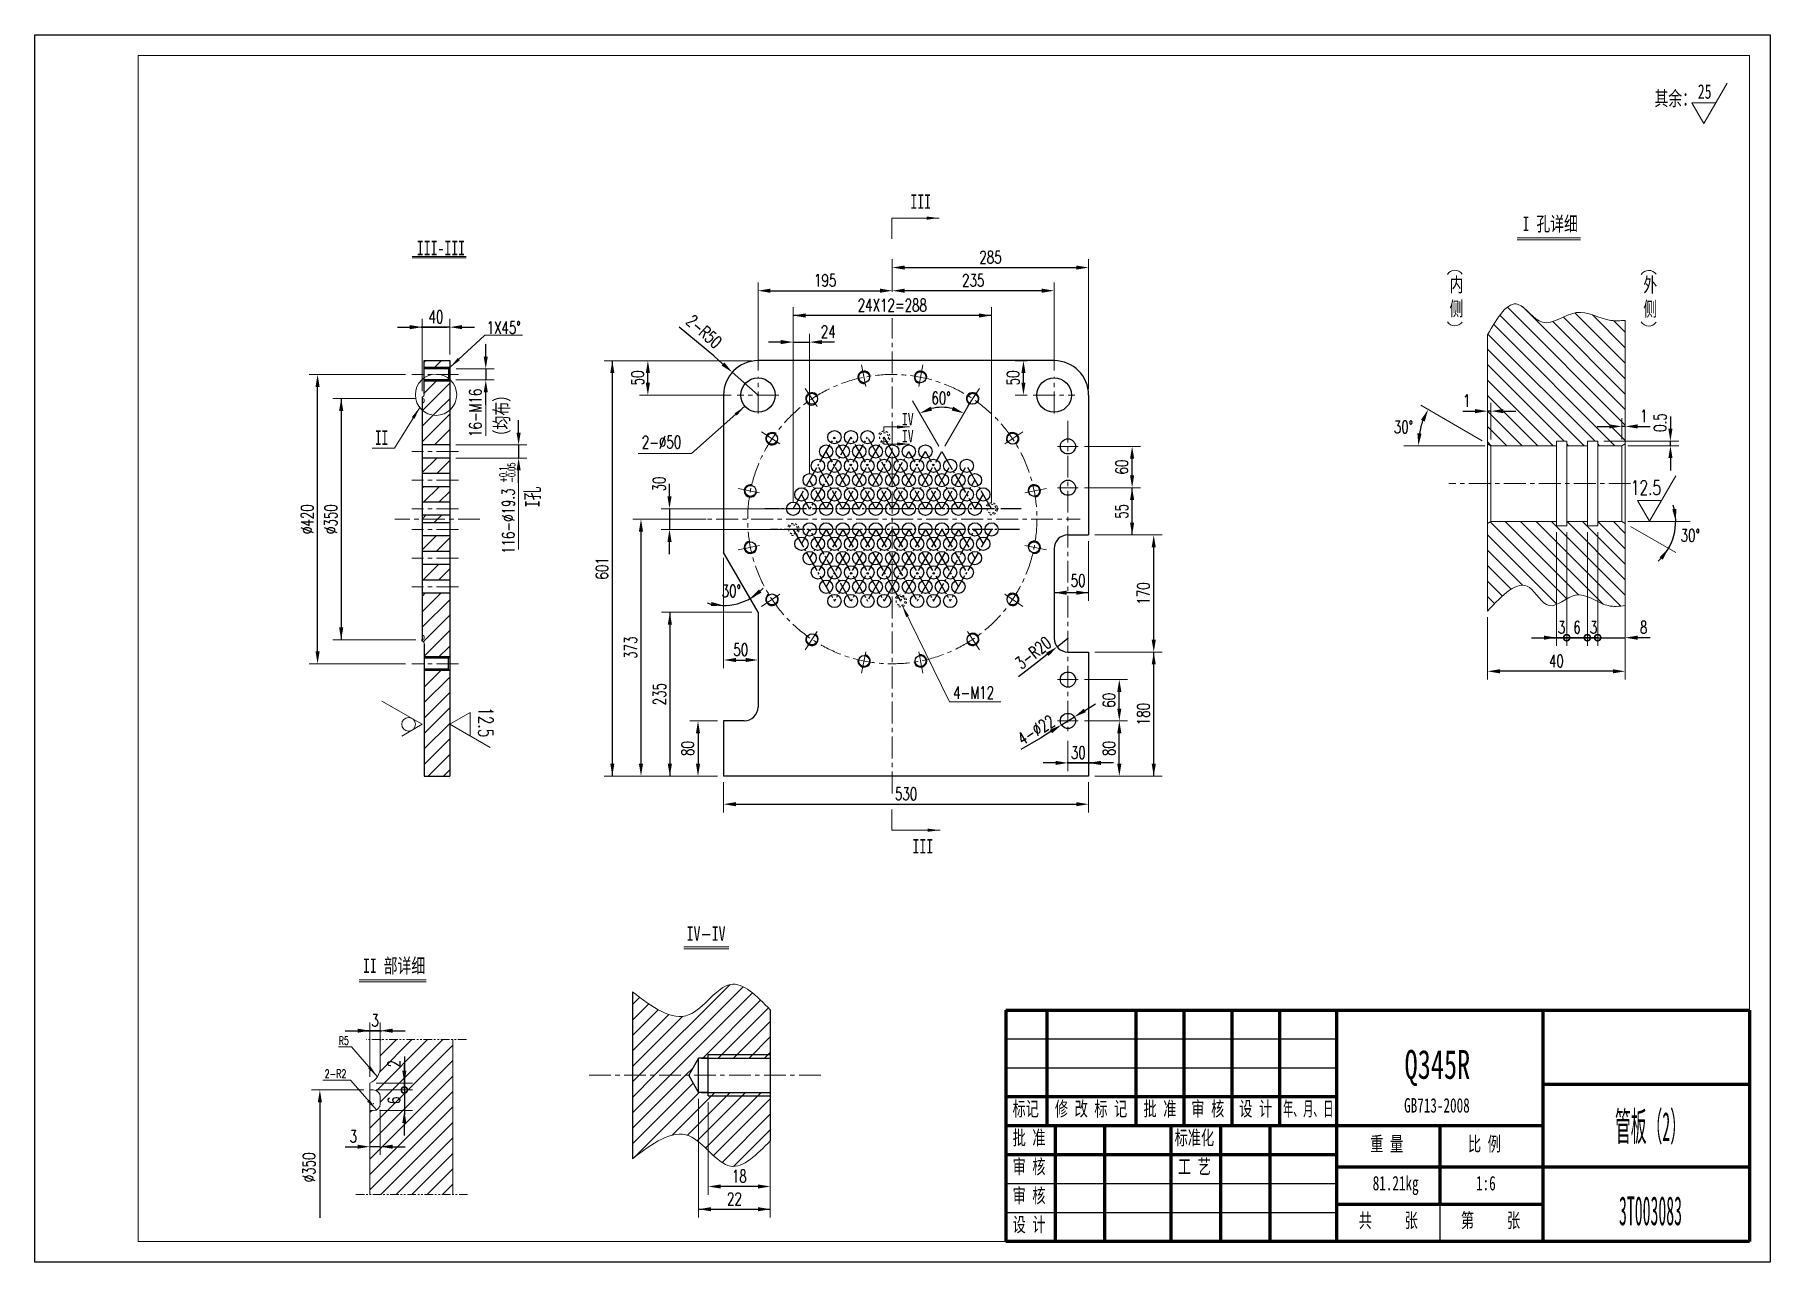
# Model space of a CAD drawing. Header units: millimetres. Extents: x 0 to 2520, y 0 to 1782.
import ezdxf

# ---------------------------------------------------------------- set-up
doc = ezdxf.new("R2010")
doc.units = ezdxf.units.MM
doc.header["$PDSIZE"] = -3
for name, pattern in [('CENTER', [50.8, 31.75, -6.35, 6.35, -6.35]), ('EB_DASH', [6, 3, -3]), ('EB_DASHDOT', [39, 30, -3, 3, -3]), ('PHANTOM', [2.5, 1.25, -0.25, 0.25, -0.25, 0.25, -0.25])]:
    doc.linetypes.add(name, pattern=pattern)
doc.layers.get('0').update_dxf_attribs({"lineweight": 0})
for name, color, linetype, lineweight in [('07', 6, 'PHANTOM', 18), ('25C', 1, 'CENTER', 18), ('CAXA1', 1, 'EB_DASHDOT', 25), ('CAXA3', 7, 'Continuous', 25), ('中心线', 1, 'CENTER', 9), ('尺寸线', 4, 'Continuous', 9), ('标注线', 4, 'Continuous', 5), ('点划线', 1, 'EB_DASHDOT', 5), ('粗线', 7, 'Continuous', 15), ('细线', 3, 'Continuous', 5), ('虚线', 2, 'EB_DASH', 5)]:
    doc.layers.add(name, color=color, linetype=linetype, lineweight=lineweight)
doc.layers.add('边框', color=7, linetype='Continuous', lineweight=18, plot=False)
doc.styles.get("Standard").update_dxf_attribs({"font": 'romans.shx', "width": 0.7})
doc.styles.add('TextStyle1', font='', dxfattribs={"width": 0.510669})
doc.styles.add('UserTxtStyle4', font='', dxfattribs={"width": 0.667})
doc.styles.add('尺寸', font='romans.shx', dxfattribs={"width": 0.7})
doc.styles.add('机械', font='', dxfattribs={"width": 0.4})
doc.styles.add('标准', font='', dxfattribs={"width": 0.667})
doc.styles.add('线性', font='romans.shx', dxfattribs={"width": 0.7})
doc.styles.get('TextStyle1').set_extended_font_data('宋体')
doc.styles.get('UserTxtStyle4').set_extended_font_data('宋体')
doc.styles.get('机械').set_extended_font_data('宋体')
doc.styles.get('标准').set_extended_font_data('宋体')
doc.dimstyles.new('副本标准', dxfattribs={"dimscale": 6, "dimtxt": 3, "dimasz": 3, "dimexe": 2, "dimexo": 1.5, "dimgap": 1, "dimtad": 1, "dimtih": 1, "dimtoh": 1, "dimdec": 1, "dimzin": 12, "dimdsep": 46, "dimtxsty": 'Standard', "dimcen": 0, "dimdle": 6, "dimclrd": 256, "dimclre": 256, "dimclrt": 256, "dimadec": 1, "dimazin": 3, "dimtfac": 1, "dimtdec": 1, "dimtmove": 1, "dimatfit": 0, "dimfxl": 0, "dimtolj": 1, "dimarcsym": 0})
doc.dimstyles.new('标准', dxfattribs={"dimscale": 6, "dimtxt": 3, "dimasz": 3, "dimexe": 2, "dimexo": 1.5, "dimgap": 1, "dimtad": 1, "dimdec": 1, "dimzin": 12, "dimdsep": 46, "dimtxsty": 'Standard', "dimcen": 0, "dimdle": 6, "dimclrd": 256, "dimclre": 256, "dimclrt": 256, "dimadec": 1, "dimazin": 3, "dimtfac": 1, "dimtdec": 1, "dimtmove": 1, "dimatfit": 0, "dimfxl": 0, "dimtolj": 1, "dimarcsym": 0})
pattern_1 = [(45, (0, 0), (-11.22532, 11.22532), [])]

msp = doc.modelspace()

# ---------------------------------------------------------------- texts
at = {"layer": '尺寸线', "width": 0.707}
for s, p in [('R5', (441.37, 315.82)), ('2-R2', (420.98, 267.68))]:
    msp.add_text(s, height=12, dxfattribs=at).set_placement(p)
at = {"layer": '尺寸线', "extrusion": (0, 0, -1), "char_height": 21, "text_direction": (-1, 0, 0)}
for s, insert, width, attachment_point, style in [('{\\fSimSun|b0|i0|c119|p8;III}', (1286.48, 1539.8), 54.88, 5, '线性'), ('II', (513.17, 1207.56), 16.8317, 1, '标准'), ('{\\fSimSun|b0|i0|c119|p8;III}', (1289.53, 603.96), 54.88, 5, '线性')]:
    msp.add_mtext(s, dxfattribs=dict(at, insert=insert, width=width, attachment_point=attachment_point, style=style))
at = {"layer": '尺寸线', "char_height": 21}
for s, insert, width, attachment_point, style in [('{\\fSimSun|b0|i0|c119|p8;I} 孔详细', (2200.39, 1506.37), 158.7133, 5, '线性'), ('{\\fSimSun|b0|i0|c119|p8;III-III}', (589.82, 1472.39), 138.5067, 5, '线性'), ('12.5', (2361.57, 1135.1), 54.6, 3, '尺寸'), ('{\\fSimSun|b0|i0|c119|p8;IV}-{\\fSimSun|b0|i0|c119|p8;IV}', (974.85, 477.16), 97.4633, 5, '线性'), ('{\\fSimSun|b0|i0|c119|p8;II} 部详细', (521.8, 429.35), 179.62, 5, '线性')]:
    msp.add_mtext(s, dxfattribs=dict(at, insert=insert, width=width, attachment_point=attachment_point, style=style))
at = {"layer": '尺寸线', "ltscale": 10, "char_height": 21, "width": 37.5667, "attachment_point": 5, "style": '线性'}
for s, insert in [('\\P内\\P侧', (2064.33, 1418.22)), ('\\P外\\P侧', (2345.75, 1417.93))]:
    msp.add_mtext(s, dxfattribs=dict(at, insert=insert))
at = {"layer": '尺寸线', "char_height": 18, "attachment_point": 1}
for s, insert, width in [('1X45%%D', (656.14, 1365.74), 61.4404), ('{\\fSimSun|b0|i0|c119|p8;IV}', (1259.06, 1232.88), 164.6532), ('2-%%C50', (881.5, 1199.54), 162.3121), ('{\\fSimSun|b0|i0|c119|p8;IV}', (1259.06, 1208.39), 165.4335), ('4-M12', (1333.58, 835.96), 80.3428)]:
    msp.add_mtext(s, dxfattribs=dict(at, insert=insert, width=width))
at = {"layer": '尺寸线', "attachment_point": 5}
for s, insert, char_height, width, rotation in [('2-R50', (971.88, 1351.28), 18, 84.4774, 318.40946), ('3-R20', (1449.81, 884.69), 18, 85.9637, 38.07716), ('12.5', (654.97, 783.86), 21, 54.6, 270), ('4-%%C22', (1453.89, 772.83), 18, 95.4528, 31.82703), ('%%C350', (398.24, 137.78), 18, 70.2, 90)]:
    msp.add_mtext(s, dxfattribs=dict(at, insert=insert, char_height=char_height, width=width, rotation=rotation))
at = {"layer": '尺寸线', "rotation": 90}
for s, insert, char_height, width, attachment_point, style in [('（均布）', (679.31, 1228.99), 21, 119.8867, 5, '线性'), ('{\\Fromans,gbcbig.shx;-0.05}', (687.16, 1131.97), 10.5, 47.3201, 1, '标准'), ('{\\Fromans,gbcbig.shx;+0.1}', (674.91, 1131.97), 10.5, 47.3201, 1, '标准'), ('{\\fSimSun|b0|i0|c119|p8;I}孔', (723.67, 1110.98), 21, 57.0033, 5, '线性')]:
    msp.add_mtext(s, dxfattribs=dict(at, insert=insert, char_height=char_height, width=width, attachment_point=attachment_point, style=style))
at = {"layer": '标注线', "char_height": 21, "attachment_point": 1}
for s, insert, width in [('其余：', (2351.89, 1700.02), 234.8844), ('{\\fSimSun|b0|i0|c119|p8;25}', (2414.76, 1710.04), 31.9159)]:
    msp.add_mtext(s, dxfattribs=dict(at, insert=insert, width=width))
at = {"layer": '标注线', "attachment_point": 5}
for s, insert, char_height, width, style in [('Q345R', (2036.64, 281.96), 42, 195.1642, '标准'), ('GB713-2008', (2035.98, 227.64), 21, 195.7867, '标准'), ('管板（2）', (2346.08, 194.45), 42, 251.6267, '机械'), ('3T003083', (2346.08, 74.45), 42, 333.4306, '机械')]:
    msp.add_mtext(s, dxfattribs=dict(at, insert=insert, char_height=char_height, width=width, style=style))
at = {"layer": '粗线', "char_height": 21, "attachment_point": 1}
for s, insert, width, style in [('标记', (1419.76, 233.39), 76.1047, 'UserTxtStyle4'), ('修 改 标 记', (1481.31, 233.39), 215.7078, 'UserTxtStyle4'), ('批 准', (1609.96, 233.39), 96.337, 'UserTxtStyle4'), ('审 核', (1679.46, 233.39), 94.4694, 'UserTxtStyle4'), ('设 计', (1748.96, 233.39), 95.7145, 'UserTxtStyle4'), ('年、月、日', (1812.59, 233.39), 145.728, 'TextStyle1'), ('批 准', (1419.91, 191.39), 96.337, 'UserTxtStyle4'), ('标准化', (1655.12, 191.39), 116.1025, 'UserTxtStyle4'), ('重 量', (1939.28, 182.39), 96.337, 'UserTxtStyle4'), ('比 例', (2081.04, 182.39), 90.423, 'UserTxtStyle4'), ('审 核', (1419.91, 149.39), 94.4694, 'UserTxtStyle4'), ('工 艺', (1659.91, 149.39), 95.092, 'UserTxtStyle4'), ('审 核', (1419.91, 107.39), 94.4694, 'UserTxtStyle4'), ('设 计', (1419.91, 65.39), 95.7145, 'UserTxtStyle4'), ('共     张', (1922.45, 71.39), 176.1769, 'UserTxtStyle4'), ('第     张', (2070.89, 71.39), 176.0213, 'UserTxtStyle4')]:
    msp.add_mtext(s, dxfattribs=dict(at, insert=insert, width=width, style=style))
at = {"layer": '粗线', "color": 0, "linetype": 'Continuous', "lineweight": 25, "char_height": 21, "attachment_point": 1, "style": 'UserTxtStyle4'}
for s, insert, width in [('81.21kg', (1942.71, 125.39), 136.4904), ('1:6', (2092.71, 125.39), 53.071)]:
    msp.add_mtext(s, dxfattribs=dict(at, insert=insert, width=width))

# ---------------------------------------------------------------- blocks, each defined once
blk = doc.blocks.new('_DotSmall')
at = {"color": 0, "linetype": 'ByBlock'}
blk.add_lwpolyline([(-0.0625, 0, 0.5, 0.5, 1), (0.0625, 0, 0.5, 0.5, 1)], format="xyseb", close=True, dxfattribs=at)
blk = doc.blocks.new('*X41')
at = {"layer": '标注线', "linetype": 'ByBlock'}
blk.add_hatch(color=256, dxfattribs=at).paths.add_polyline_path([(2309.4, 906.7), (2327.4, 903.7), (2327.4, 909.7)], flags=0)
at = {"layer": '标注线', "linetype": 'ByBlock', "lineweight": -2}
for p, q in [((2269.4, 1068.9), (2269.4, 1068.9)), ((2269.4, 906.7), (2233.4, 906.7)), ((2269.4, 906.7), (2309.4, 906.7)), ((2345.4, 906.7), (2327.4, 906.7))]:
    blk.add_line(p, q, dxfattribs=at)
at = {"layer": '标注线', "linetype": 'ByBlock'}
for p, q in [((2269.4, 1059.9), (2269.4, 894.7)), ((2309.4, 1066.4), (2309.4, 894.7))]:
    blk.add_line(p, q, dxfattribs=at)
at = {"layer": '标注线', "linetype": 'ByBlock', "lineweight": -2, "xscale": 18, "yscale": 18, "zscale": 18}
blk.add_blockref('_DotSmall', (2269.4, 906.7), dxfattribs=at)
at = {"layer": '标注线', "linetype": 'ByBlock', "insert": (2336.1, 921.7), "char_height": 18, "width": 12.6, "attachment_point": 5}
blk.add_mtext('8', dxfattribs=at)
blk = doc.blocks.new('*X43')
at = {"layer": '标注线', "linetype": 'ByBlock'}
for p, q in [((2254.4, 1059.9), (2254.4, 894.7)), ((2269.4, 1059.9), (2269.4, 894.7))]:
    blk.add_line(p, q, dxfattribs=at)
at = {"layer": '标注线', "linetype": 'ByBlock', "lineweight": -2}
for p, q in [((2269.4, 1068.9), (2269.4, 1068.9)), ((2218.4, 906.7), (2254.4, 906.7)), ((2269.4, 906.7), (2254.4, 906.7)), ((2269.4, 906.7), (2305.4, 906.7))]:
    blk.add_line(p, q, dxfattribs=at)
at = {"layer": '标注线', "linetype": 'ByBlock', "lineweight": -2, "xscale": 18, "yscale": 18, "zscale": 18}
blk.add_blockref('_DotSmall', (2254.4, 906.7), dxfattribs=at)
at = {"layer": '标注线', "linetype": 'ByBlock', "lineweight": -2, "xscale": 18, "yscale": 18, "zscale": 18, "rotation": 180}
blk.add_blockref('_DotSmall', (2269.4, 906.7), dxfattribs=at)
at = {"layer": '标注线', "linetype": 'ByBlock', "insert": (2263.4, 921.7), "char_height": 18, "width": 10.8, "attachment_point": 5}
blk.add_mtext('3', dxfattribs=at)
blk = doc.blocks.new('*X44')
at = {"layer": '标注线', "linetype": 'ByBlock'}
for p, q in [((2224.4, 1059.9), (2224.4, 894.7)), ((2254.4, 1059.9), (2254.4, 894.7))]:
    blk.add_line(p, q, dxfattribs=at)
at = {"layer": '标注线', "linetype": 'ByBlock', "lineweight": -2}
for p, q in [((2254.4, 1068.9), (2254.4, 1068.9)), ((2188.4, 906.7), (2224.4, 906.7)), ((2254.4, 906.7), (2224.4, 906.7)), ((2254.4, 906.7), (2290.4, 906.7))]:
    blk.add_line(p, q, dxfattribs=at)
at = {"layer": '标注线', "linetype": 'ByBlock', "lineweight": -2, "xscale": 18, "yscale": 18, "zscale": 18}
blk.add_blockref('_DotSmall', (2224.4, 906.7), dxfattribs=at)
at = {"layer": '标注线', "linetype": 'ByBlock', "lineweight": -2, "xscale": 18, "yscale": 18, "zscale": 18, "rotation": 180}
blk.add_blockref('_DotSmall', (2254.4, 906.7), dxfattribs=at)
at = {"layer": '标注线', "linetype": 'ByBlock', "insert": (2239.4, 921.7), "char_height": 18, "width": 12.6, "attachment_point": 5}
blk.add_mtext('6', dxfattribs=at)
blk = doc.blocks.new('*X45')
at = {"layer": '标注线', "linetype": 'ByBlock'}
blk.add_hatch(color=256, dxfattribs=at).paths.add_polyline_path([(2209.4, 906.7), (2191.4, 909.7), (2191.4, 903.7)], flags=0)
for p, q in [((2209.4, 1059.9), (2209.4, 894.7)), ((2224.4, 1059.9), (2224.4, 894.7))]:
    blk.add_line(p, q, dxfattribs=at)
at = {"layer": '标注线', "linetype": 'ByBlock', "lineweight": -2}
for p, q in [((2173.4, 906.7), (2191.4, 906.7)), ((2216.9, 906.7), (2200.7, 906.7)), ((2216.9, 906.7), (2200.7, 906.7)), ((2200.7, 906.7), (2227.1, 906.7)), ((2224.4, 906.7), (2209.4, 906.7)), ((2224.4, 906.7), (2260.4, 906.7))]:
    blk.add_line(p, q, dxfattribs=at)
at = {"layer": '标注线', "linetype": 'ByBlock', "lineweight": -2, "xscale": 18, "yscale": 18, "zscale": 18, "rotation": 180}
blk.add_blockref('_DotSmall', (2224.4, 906.7), dxfattribs=at)
at = {"layer": '标注线', "linetype": 'ByBlock', "insert": (2216.9, 921.7), "char_height": 18, "width": 10.8, "attachment_point": 5}
blk.add_mtext('3', dxfattribs=at)
blk = doc.blocks.new('*X46')
at = {"layer": '标注线', "linetype": 'ByBlock'}
for points in [[(2109.4, 857.9), (2127.4, 860.9), (2127.4, 854.9)], [(2309.4, 857.9), (2291.4, 860.9), (2291.4, 854.9)]]:
    blk.add_hatch(color=256, dxfattribs=at).paths.add_polyline_path(points, flags=0)
for p, q in [((2109.4, 936.4), (2109.4, 845.9)), ((2309.4, 944.2), (2309.4, 845.9))]:
    blk.add_line(p, q, dxfattribs=at)
at = {"layer": '标注线', "linetype": 'ByBlock', "lineweight": -2}
blk.add_line((2291.4, 857.9), (2127.4, 857.9), dxfattribs=at)
at = {"layer": '标注线', "linetype": 'ByBlock', "insert": (2209.4, 872.9), "char_height": 18, "width": 30.6, "attachment_point": 5}
blk.add_mtext('40', dxfattribs=at)
blk = doc.blocks.new('*X47')
at = {"layer": '尺寸线', "linetype": 'ByBlock'}
for points in [[(2109.4, 1235.6), (2091.4, 1238.6), (2091.4, 1232.6)], [(2114.4, 1235.6), (2132.4, 1238.6), (2132.4, 1232.6)]]:
    blk.add_hatch(color=256, dxfattribs=at).paths.add_polyline_path(points, flags=0)
at = {"layer": '尺寸线', "linetype": 'ByBlock', "lineweight": -2}
for p, q in [((2073.4, 1235.6), (2091.4, 1235.6)), ((2114.4, 1235.6), (2109.4, 1235.6)), ((2132.4, 1235.6), (2150.4, 1235.6)), ((2114.4, 1185.4), (2114.4, 1185.4))]:
    blk.add_line(p, q, dxfattribs=at)
at = {"layer": '尺寸线', "linetype": 'ByBlock'}
for p, q in [((2109.4, 1197.2), (2109.4, 1247.6)), ((2114.4, 1194.4), (2114.4, 1247.6))]:
    blk.add_line(p, q, dxfattribs=at)
at = {"layer": '尺寸线', "linetype": 'ByBlock', "insert": (2079.2, 1250.6), "char_height": 18, "width": 7.2, "attachment_point": 5}
blk.add_mtext('1', dxfattribs=at)
blk = doc.blocks.new('*X48')
at = {"layer": '尺寸线', "linetype": 'ByBlock'}
for points in [[(2304.4, 1213.4), (2286.4, 1216.4), (2286.4, 1210.4)], [(2309.4, 1213.4), (2327.4, 1216.4), (2327.4, 1210.4)]]:
    blk.add_hatch(color=256, dxfattribs=at).paths.add_polyline_path(points, flags=0)
at = {"layer": '尺寸线', "linetype": 'ByBlock', "lineweight": -2}
for p, q in [((2268.4, 1213.4), (2286.4, 1213.4)), ((2309.4, 1213.4), (2304.4, 1213.4)), ((2327.4, 1213.4), (2345.4, 1213.4)), ((2309.4, 1188.2), (2309.4, 1188.2))]:
    blk.add_line(p, q, dxfattribs=at)
at = {"layer": '尺寸线', "linetype": 'ByBlock'}
for p, q in [((2304.4, 1194.4), (2304.4, 1225.4)), ((2309.4, 1197.2), (2309.4, 1225.4))]:
    blk.add_line(p, q, dxfattribs=at)
at = {"layer": '尺寸线', "linetype": 'ByBlock', "insert": (2336.4, 1228.4), "char_height": 18, "width": 7.2, "attachment_point": 5}
blk.add_mtext('1', dxfattribs=at)
blk = doc.blocks.new('*X49')
at = {"layer": '尺寸线', "linetype": 'ByBlock'}
for points in [[(1000.2, 874.3), (1018.2, 871.3), (1018.2, 877.3)], [(1050.2, 874.3), (1032.2, 871.3), (1032.2, 877.3)]]:
    blk.add_hatch(color=256, dxfattribs=at).paths.add_polyline_path(points, flags=0)
for p, q in [((1000.2, 1022.8), (1000.2, 862.3)), ((1050.2, 934.8), (1050.2, 862.3))]:
    blk.add_line(p, q, dxfattribs=at)
at = {"layer": '尺寸线', "linetype": 'ByBlock', "lineweight": -2}
blk.add_line((1018.2, 874.3), (1032.2, 874.3), dxfattribs=at)
at = {"layer": '尺寸线', "linetype": 'ByBlock', "insert": (1025.2, 889.3), "char_height": 18, "width": 28.8, "attachment_point": 5}
blk.add_mtext('50', dxfattribs=at)
blk = doc.blocks.new('*X50')
at = {"layer": '标注线', "linetype": 'ByBlock'}
for points in [[(1000.2, 953.4), (982, 952.5), (982.7, 958.5)], [(1038.9, 963.7), (1051.7, 976.7), (1055.2, 971.9)]]:
    blk.add_hatch(color=256, dxfattribs=at).paths.add_polyline_path(points, flags=0)
blk.add_line((1000.2, 1022.8), (1000.2, 932.4), dxfattribs=at)
at = {"layer": '标注线', "linetype": 'ByBlock', "lineweight": -2}
blk.add_arc((1000.2, 1031.8), 78.4, 252.3963, 317.2081, dxfattribs=at)
at = {"layer": '标注线', "linetype": 'ByBlock', "insert": (1011.5, 974.4), "char_height": 18, "width": 41.4, "attachment_point": 5}
blk.add_mtext('30%%D', dxfattribs=at)
blk = doc.blocks.new('*X51')
at = {"layer": '尺寸线', "linetype": 'ByBlock'}
for points in [[(963.1, 785.8), (960.1, 767.8), (966.1, 767.8)], [(963.1, 705.8), (960.1, 723.8), (966.1, 723.8)]]:
    blk.add_hatch(color=256, dxfattribs=at).paths.add_polyline_path(points, flags=0)
for p, q in [((991.2, 785.8), (951.1, 785.8)), ((991.2, 705.8), (951.1, 705.8))]:
    blk.add_line(p, q, dxfattribs=at)
at = {"layer": '尺寸线', "linetype": 'ByBlock', "lineweight": -2}
blk.add_line((963.1, 767.8), (963.1, 723.8), dxfattribs=at)
at = {"layer": '尺寸线', "linetype": 'ByBlock', "insert": (948.1, 745.8), "char_height": 18, "width": 36, "attachment_point": 5, "rotation": 90}
blk.add_mtext('80', dxfattribs=at)
blk = doc.blocks.new('*X52')
at = {"layer": '尺寸线', "linetype": 'ByBlock'}
for points in [[(922.2, 943.8), (919.2, 925.8), (925.2, 925.8)], [(922.2, 705.8), (919.2, 723.8), (925.2, 723.8)]]:
    blk.add_hatch(color=256, dxfattribs=at).paths.add_polyline_path(points, flags=0)
for p, q in [((1041.2, 943.8), (910.2, 943.8)), ((991.2, 705.8), (910.2, 705.8))]:
    blk.add_line(p, q, dxfattribs=at)
at = {"layer": '尺寸线', "linetype": 'ByBlock', "lineweight": -2}
for p, q in [((922.2, 943.8), (922.2, 705.8)), ((1050.2, 943.8), (1050.2, 943.8))]:
    blk.add_line(p, q, dxfattribs=at)
at = {"layer": '尺寸线', "linetype": 'ByBlock', "insert": (907.2, 824.8), "char_height": 18, "width": 45, "attachment_point": 5, "rotation": 90}
blk.add_mtext('235', dxfattribs=at)
blk = doc.blocks.new('*X53')
at = {"layer": '尺寸线', "linetype": 'ByBlock'}
for points in [[(880.3, 1078.8), (877.3, 1060.8), (883.3, 1060.8)], [(880.3, 705.8), (877.3, 723.8), (883.3, 723.8)]]:
    blk.add_hatch(color=256, dxfattribs=at).paths.add_polyline_path(points, flags=0)
for p, q in [((974.8, 1078.8), (868.3, 1078.8)), ((991.2, 705.8), (868.3, 705.8))]:
    blk.add_line(p, q, dxfattribs=at)
at = {"layer": '尺寸线', "linetype": 'ByBlock', "lineweight": -2}
blk.add_line((880.3, 1060.8), (880.3, 723.8), dxfattribs=at)
at = {"layer": '尺寸线', "linetype": 'ByBlock', "insert": (865.3, 892.3), "char_height": 18, "width": 45, "attachment_point": 5, "rotation": 90}
blk.add_mtext('373', dxfattribs=at)
blk = doc.blocks.new('*X54')
at = {"layer": '尺寸线', "linetype": 'ByBlock'}
for points in [[(838.7, 1308.8), (841.7, 1290.8), (835.7, 1290.8)], [(838.7, 705.8), (841.7, 723.8), (835.7, 723.8)]]:
    blk.add_hatch(color=256, dxfattribs=at).paths.add_polyline_path(points, flags=0)
for p, q in [((1041.2, 1308.8), (826.7, 1308.8)), ((991.2, 705.8), (826.7, 705.8))]:
    blk.add_line(p, q, dxfattribs=at)
at = {"layer": '尺寸线', "linetype": 'ByBlock', "lineweight": -2}
for p, q in [((838.7, 705.8), (838.7, 1308.8)), ((1000.2, 705.8), (1000.2, 705.8))]:
    blk.add_line(p, q, dxfattribs=at)
at = {"layer": '尺寸线', "linetype": 'ByBlock', "insert": (823.7, 1007.3), "char_height": 18, "width": 43.2, "attachment_point": 5, "rotation": 90}
blk.add_mtext('601', dxfattribs=at)
blk = doc.blocks.new('*X55')
at = {"layer": '尺寸线', "linetype": 'ByBlock'}
for points in [[(921.7, 1093.8), (918.7, 1111.8), (924.7, 1111.8)], [(921.7, 1063.8), (918.7, 1045.8), (924.7, 1045.8)]]:
    blk.add_hatch(color=256, dxfattribs=at).paths.add_polyline_path(points, flags=0)
at = {"layer": '尺寸线', "linetype": 'ByBlock', "lineweight": -2}
for p, q in [((921.7, 1111.8), (921.7, 1129.8)), ((921.7, 1093.8), (921.7, 1063.8)), ((1101.2, 1093.8), (1101.2, 1093.8)), ((921.7, 1027.8), (921.7, 1045.8))]:
    blk.add_line(p, q, dxfattribs=at)
at = {"layer": '尺寸线', "linetype": 'ByBlock'}
for p, q in [((1092.2, 1093.8), (909.7, 1093.8)), ((1104.5, 1063.8), (909.7, 1063.8))]:
    blk.add_line(p, q, dxfattribs=at)
at = {"layer": '尺寸线', "linetype": 'ByBlock', "insert": (906.7, 1129.8), "char_height": 18, "width": 36, "attachment_point": 5, "rotation": 90}
blk.add_mtext('30', dxfattribs=at)
blk = doc.blocks.new('*X56')
at = {"layer": '尺寸线', "linetype": 'ByBlock'}
for points in [[(1101.2, 1374.4), (1119.2, 1377.4), (1119.2, 1371.4)], [(1389.2, 1374.4), (1371.2, 1377.4), (1371.2, 1371.4)]]:
    blk.add_hatch(color=256, dxfattribs=at).paths.add_polyline_path(points, flags=0)
for p, q in [((1101.2, 1102.8), (1101.2, 1386.4)), ((1389.2, 1102.8), (1389.2, 1386.4))]:
    blk.add_line(p, q, dxfattribs=at)
at = {"layer": '尺寸线', "linetype": 'ByBlock', "lineweight": -2}
for p, q in [((1389.2, 1374.4), (1101.2, 1374.4)), ((1389.2, 1093.8), (1389.2, 1093.8))]:
    blk.add_line(p, q, dxfattribs=at)
at = {"layer": '尺寸线', "linetype": 'ByBlock', "insert": (1245.2, 1389.4), "char_height": 18, "width": 151.2, "attachment_point": 5}
blk.add_mtext('24X12=288', dxfattribs=at)
blk = doc.blocks.new('*X57')
at = {"layer": '标注线', "linetype": 'ByBlock'}
for points in [[(1285.1, 1232.5), (1300.7, 1242), (1303, 1236.4)], [(1349.2, 1232.5), (1331.4, 1236.4), (1333.7, 1242)]]:
    blk.add_hatch(color=256, dxfattribs=at).paths.add_polyline_path(points, flags=0)
for p, q in [((1312.7, 1184.8), (1274.6, 1250.7)), ((1321.7, 1184.8), (1359.7, 1250.7))]:
    blk.add_line(p, q, dxfattribs=at)
at = {"layer": '标注线', "linetype": 'ByBlock', "lineweight": -2}
blk.add_arc((1317.2, 1177), 64.1, 76.1414, 103.8586, dxfattribs=at)
at = {"layer": '标注线', "linetype": 'ByBlock', "insert": (1316, 1254.5), "char_height": 18, "width": 43.2, "attachment_point": 5}
blk.add_mtext('60%%D', dxfattribs=at)
blk = doc.blocks.new('*X58')
at = {"layer": '尺寸线', "linetype": 'ByBlock'}
for points in [[(1050.2, 1410.4), (1068.2, 1407.4), (1068.2, 1413.4)], [(1245.2, 1410.4), (1227.2, 1407.4), (1227.2, 1413.4)]]:
    blk.add_hatch(color=256, dxfattribs=at).paths.add_polyline_path(points, flags=0)
for p, q in [((1050.2, 1294.4), (1050.2, 1422.4)), ((1245.2, 1408.6), (1245.2, 1422.4))]:
    blk.add_line(p, q, dxfattribs=at)
at = {"layer": '尺寸线', "linetype": 'ByBlock', "lineweight": -2}
blk.add_line((1068.2, 1410.4), (1227.2, 1410.4), dxfattribs=at)
at = {"layer": '尺寸线', "linetype": 'ByBlock', "insert": (1147.7, 1425.4), "char_height": 18, "width": 41.4, "attachment_point": 5}
blk.add_mtext('195', dxfattribs=at)
blk = doc.blocks.new('*X59')
at = {"layer": '尺寸线', "linetype": 'ByBlock'}
for points in [[(1245.2, 1410.4), (1263.2, 1413.4), (1263.2, 1407.4)], [(1480.2, 1410.4), (1462.2, 1413.4), (1462.2, 1407.4)]]:
    blk.add_hatch(color=256, dxfattribs=at).paths.add_polyline_path(points, flags=0)
for p, q in [((1245.2, 1414.6), (1245.2, 1422.4)), ((1480.2, 1294.4), (1480.2, 1422.4))]:
    blk.add_line(p, q, dxfattribs=at)
at = {"layer": '尺寸线', "linetype": 'ByBlock', "lineweight": -2}
blk.add_line((1462.2, 1410.4), (1263.2, 1410.4), dxfattribs=at)
at = {"layer": '尺寸线', "linetype": 'ByBlock', "insert": (1362.7, 1425.4), "char_height": 18, "width": 45, "attachment_point": 5}
blk.add_mtext('235', dxfattribs=at)
blk = doc.blocks.new('*X60')
at = {"layer": '尺寸线', "linetype": 'ByBlock'}
for points in [[(1245.2, 1444), (1263.2, 1441), (1263.2, 1447)], [(1530.2, 1444), (1512.2, 1441), (1512.2, 1447)]]:
    blk.add_hatch(color=256, dxfattribs=at).paths.add_polyline_path(points, flags=0)
for p, q in [((1245.2, 1414.6), (1245.2, 1456)), ((1530.2, 1267.8), (1530.2, 1456))]:
    blk.add_line(p, q, dxfattribs=at)
at = {"layer": '尺寸线', "linetype": 'ByBlock', "lineweight": -2}
blk.add_line((1263.2, 1444), (1512.2, 1444), dxfattribs=at)
at = {"layer": '尺寸线', "linetype": 'ByBlock', "insert": (1387.7, 1459), "char_height": 18, "width": 46.8, "attachment_point": 5}
blk.add_mtext('285', dxfattribs=at)
blk = doc.blocks.new('*X61')
at = {"layer": '尺寸线', "linetype": 'ByBlock'}
for points in [[(1500.2, 724.9), (1482.2, 721.9), (1482.2, 727.9)], [(1530.2, 724.9), (1548.2, 721.9), (1548.2, 727.9)]]:
    blk.add_hatch(color=256, dxfattribs=at).paths.add_polyline_path(points, flags=0)
for p, q in [((1500.2, 757.1), (1500.2, 712.9)), ((1530.2, 714.8), (1530.2, 736.9))]:
    blk.add_line(p, q, dxfattribs=at)
at = {"layer": '尺寸线', "linetype": 'ByBlock', "lineweight": -2}
for p, q in [((1482.2, 724.9), (1464.2, 724.9)), ((1537.4, 724.9), (1499, 724.9)), ((1500.2, 724.9), (1530.2, 724.9)), ((1515.2, 724.9), (1537.4, 724.9)), ((1515.2, 724.9), (1537.4, 724.9)), ((1566.2, 724.9), (1548.2, 724.9))]:
    blk.add_line(p, q, dxfattribs=at)
at = {"layer": '尺寸线', "linetype": 'ByBlock', "insert": (1515.2, 739.9), "char_height": 18, "width": 28.8, "attachment_point": 5}
blk.add_mtext('30', dxfattribs=at)
blk = doc.blocks.new('*X62')
at = {"layer": '尺寸线', "linetype": 'ByBlock'}
for points in [[(1624.8, 885.8), (1627.8, 867.8), (1621.8, 867.8)], [(1624.8, 705.8), (1627.8, 723.8), (1621.8, 723.8)]]:
    blk.add_hatch(color=256, dxfattribs=at).paths.add_polyline_path(points, flags=0)
for p, q in [((1539.2, 885.8), (1636.8, 885.8)), ((1539.2, 705.8), (1636.8, 705.8))]:
    blk.add_line(p, q, dxfattribs=at)
at = {"layer": '尺寸线', "linetype": 'ByBlock', "lineweight": -2}
for p, q in [((1624.8, 705.8), (1624.8, 885.8)), ((1530.2, 705.8), (1530.2, 705.8))]:
    blk.add_line(p, q, dxfattribs=at)
at = {"layer": '尺寸线', "linetype": 'ByBlock', "insert": (1609.8, 795.8), "char_height": 18, "width": 43.2, "attachment_point": 5, "rotation": 90}
blk.add_mtext('180', dxfattribs=at)
blk = doc.blocks.new('*X63')
at = {"layer": '尺寸线', "linetype": 'ByBlock'}
for points in [[(1624.8, 1055.8), (1627.8, 1037.8), (1621.8, 1037.8)], [(1624.8, 885.8), (1627.8, 903.8), (1621.8, 903.8)]]:
    blk.add_hatch(color=256, dxfattribs=at).paths.add_polyline_path(points, flags=0)
for p, q in [((1539.2, 1055.8), (1636.8, 1055.8)), ((1539.2, 885.8), (1636.8, 885.8))]:
    blk.add_line(p, q, dxfattribs=at)
at = {"layer": '尺寸线', "linetype": 'ByBlock', "lineweight": -2}
blk.add_line((1624.8, 903.8), (1624.8, 1037.8), dxfattribs=at)
at = {"layer": '尺寸线', "linetype": 'ByBlock', "insert": (1609.8, 970.8), "char_height": 18, "width": 43.2, "attachment_point": 5, "rotation": 90}
blk.add_mtext('170', dxfattribs=at)
blk = doc.blocks.new('*X64')
at = {"layer": '尺寸线', "linetype": 'ByBlock'}
for points in [[(1593.4, 1184.4), (1596.4, 1166.4), (1590.4, 1166.4)], [(1593.4, 1124.4), (1596.4, 1142.4), (1590.4, 1142.4)]]:
    blk.add_hatch(color=256, dxfattribs=at).paths.add_polyline_path(points, flags=0)
for p, q in [((1524.2, 1184.4), (1605.4, 1184.4)), ((1524.2, 1124.4), (1605.4, 1124.4))]:
    blk.add_line(p, q, dxfattribs=at)
at = {"layer": '尺寸线', "linetype": 'ByBlock', "lineweight": -2}
blk.add_line((1593.4, 1142.4), (1593.4, 1166.4), dxfattribs=at)
at = {"layer": '尺寸线', "linetype": 'ByBlock', "insert": (1578.4, 1154.4), "char_height": 18, "width": 36, "attachment_point": 5, "rotation": 90}
blk.add_mtext('60', dxfattribs=at)
blk = doc.blocks.new('*X65')
at = {"layer": '尺寸线', "linetype": 'ByBlock'}
for points in [[(1480.2, 972), (1498.2, 975), (1498.2, 969)], [(1530.2, 972), (1512.2, 975), (1512.2, 969)]]:
    blk.add_hatch(color=256, dxfattribs=at).paths.add_polyline_path(points, flags=0)
at = {"layer": '尺寸线', "linetype": 'ByBlock', "lineweight": -2}
for p, q in [((1530.2, 1055.8), (1530.2, 1055.8)), ((1530.2, 972), (1480.2, 972))]:
    blk.add_line(p, q, dxfattribs=at)
at = {"layer": '尺寸线', "linetype": 'ByBlock'}
for p, q in [((1530.2, 1046.8), (1530.2, 960)), ((1480.2, 1026.8), (1480.2, 960))]:
    blk.add_line(p, q, dxfattribs=at)
at = {"layer": '尺寸线', "linetype": 'ByBlock', "insert": (1515, 989.6), "char_height": 18, "width": 28.8, "attachment_point": 5}
blk.add_mtext('50', dxfattribs=at)
blk = doc.blocks.new('*X66')
at = {"layer": '尺寸线', "linetype": 'ByBlock'}
for points in [[(410.7, 1288.8), (413.7, 1270.8), (407.7, 1270.8)], [(410.7, 868.8), (413.7, 886.8), (407.7, 886.8)]]:
    blk.add_hatch(color=256, dxfattribs=at).paths.add_polyline_path(points, flags=0)
for p, q in [((538.3, 1288.8), (398.7, 1288.8)), ((538.3, 868.8), (398.7, 868.8))]:
    blk.add_line(p, q, dxfattribs=at)
at = {"layer": '尺寸线', "linetype": 'ByBlock', "lineweight": -2}
blk.add_line((410.7, 886.8), (410.7, 1270.8), dxfattribs=at)
at = {"layer": '尺寸线', "linetype": 'ByBlock', "insert": (395.7, 1078.8), "char_height": 18, "width": 73.8, "attachment_point": 5, "rotation": 90}
blk.add_mtext('%%C420', dxfattribs=at)
blk = doc.blocks.new('*X67')
at = {"layer": '尺寸线', "linetype": 'ByBlock'}
for points in [[(654.9, 1296.8), (651.9, 1314.8), (657.9, 1314.8)], [(654.9, 1280.8), (651.9, 1262.8), (657.9, 1262.8)]]:
    blk.add_hatch(color=256, dxfattribs=at).paths.add_polyline_path(points, flags=0)
at = {"layer": '尺寸线', "linetype": 'ByBlock', "lineweight": -2}
for p, q in [((654.9, 1314.8), (654.9, 1332.8)), ((602.7, 1296.8), (602.7, 1296.8)), ((654.9, 1296.8), (654.9, 1280.8)), ((654.9, 1244.8), (654.9, 1262.8))]:
    blk.add_line(p, q, dxfattribs=at)
at = {"layer": '尺寸线', "linetype": 'ByBlock'}
for p, q in [((611.7, 1296.8), (666.9, 1296.8)), ((611.6, 1280.8), (666.9, 1280.8))]:
    blk.add_line(p, q, dxfattribs=at)
at = {"layer": '尺寸线', "linetype": 'ByBlock', "insert": (639.9, 1233.2), "char_height": 18, "width": 93.6, "attachment_point": 5, "rotation": 90}
blk.add_mtext('16-M16', dxfattribs=at)
blk = doc.blocks.new('*X68')
at = {"layer": '尺寸线', "linetype": 'ByBlock'}
for points in [[(562.6, 1357.5), (544.6, 1360.5), (544.6, 1354.5)], [(602.6, 1357.5), (620.6, 1360.5), (620.6, 1354.5)]]:
    blk.add_hatch(color=256, dxfattribs=at).paths.add_polyline_path(points, flags=0)
for p, q in [((562.6, 1264.8), (562.6, 1369.5)), ((602.6, 1317.8), (602.6, 1369.5))]:
    blk.add_line(p, q, dxfattribs=at)
at = {"layer": '尺寸线', "linetype": 'ByBlock', "lineweight": -2}
for p, q in [((526.6, 1357.5), (544.6, 1357.5)), ((582.6, 1357.5), (560.4, 1357.5)), ((582.6, 1357.5), (560.4, 1357.5)), ((560.4, 1357.5), (598.8, 1357.5)), ((602.6, 1357.5), (562.6, 1357.5)), ((620.6, 1357.5), (638.6, 1357.5))]:
    blk.add_line(p, q, dxfattribs=at)
at = {"layer": '尺寸线', "linetype": 'ByBlock', "insert": (582.6, 1372.5), "char_height": 18, "width": 30.6, "attachment_point": 5}
blk.add_mtext('40', dxfattribs=at)
blk = doc.blocks.new('*X69')
at = {"layer": '尺寸线', "linetype": 'Continuous'}
blk.add_hatch(color=256, dxfattribs=at).paths.add_polyline_path([(559, 1241), (551.5, 1224.5), (547.6, 1226.9)], flags=0)
for p, q in [((559, 1241), (522.6, 1181.6)), ((522.6, 1181.6), (490.1, 1181.6))]:
    blk.add_line(p, q, dxfattribs=at)
at = {"layer": '尺寸线'}
blk.add_line((490.1, 1181.6), (490.1, 1181.6), dxfattribs=at)
blk = doc.blocks.new('*X70')
at = {"layer": '尺寸线', "linetype": 'ByBlock'}
for points in [[(702.6, 1186.5), (699.6, 1204.5), (705.6, 1204.5)], [(702.6, 1167.5), (699.6, 1149.5), (705.6, 1149.5)]]:
    blk.add_hatch(color=256, dxfattribs=at).paths.add_polyline_path(points, flags=0)
at = {"layer": '尺寸线', "linetype": 'ByBlock', "lineweight": -2}
for p, q in [((702.6, 1204.5), (702.6, 1222.5)), ((602.6, 1186.5), (602.6, 1186.5)), ((702.6, 1186.5), (702.6, 1167.5)), ((702.6, 1131.5), (702.6, 1149.5))]:
    blk.add_line(p, q, dxfattribs=at)
at = {"layer": '尺寸线', "linetype": 'ByBlock'}
for p, q in [((611.6, 1186.5), (714.6, 1186.5)), ((611.6, 1167.5), (714.6, 1167.5))]:
    blk.add_line(p, q, dxfattribs=at)
at = {"layer": '尺寸线', "linetype": 'ByBlock', "insert": (687.6, 1075.9), "char_height": 18, "width": 131.4, "attachment_point": 5, "rotation": 90}
blk.add_mtext('116-%%C19.3', dxfattribs=at)
blk = doc.blocks.new('*X71')
at = {"layer": '尺寸线', "linetype": 'Continuous'}
blk.add_hatch(color=256, dxfattribs=at).paths.add_polyline_path([(1313.3, 1515.8), (1295.3, 1513.5), (1295.3, 1518)], flags=0)
for p, q in [((1313.3, 1515.8), (1244.7, 1515.8)), ((1244.7, 1515.8), (1244.7, 1485.6))]:
    blk.add_line(p, q, dxfattribs=at)
at = {"layer": '尺寸线'}
blk.add_line((1244.7, 1485.6), (1244.7, 1485.6), dxfattribs=at)
blk = doc.blocks.new('*X72')
at = {"layer": '尺寸线', "linetype": 'Continuous'}
blk.add_hatch(color=256, dxfattribs=at).paths.add_polyline_path([(1314.7, 627.3), (1296.7, 625), (1296.7, 629.5)], flags=0)
for p, q in [((1244.7, 627.3), (1244.7, 657.4)), ((1314.7, 627.3), (1244.7, 627.3))]:
    blk.add_line(p, q, dxfattribs=at)
at = {"layer": '尺寸线'}
blk.add_line((1244.7, 657.4), (1244.7, 657.4), dxfattribs=at)
blk = doc.blocks.new('*X73')
at = {"layer": '标注线', "linetype": 'ByBlock'}
for points in [[(2023.2, 1238), (2018.3, 1220.5), (2012.8, 1223)], [(2009.1, 1185.4), (2007.6, 1203.6), (2013.6, 1203)]]:
    blk.add_hatch(color=256, dxfattribs=at).paths.add_polyline_path(points, flags=0)
for p, q in [((2101.6, 1192.7), (2012.8, 1244)), ((2105.4, 1185.4), (1988.1, 1185.4))]:
    blk.add_line(p, q, dxfattribs=at)
at = {"layer": '标注线', "linetype": 'ByBlock', "lineweight": -2}
blk.add_arc((2114.4, 1185.4), 105.4, 159.7988, 170.2012, dxfattribs=at)
at = {"layer": '标注线', "linetype": 'ByBlock', "insert": (1987.4, 1212.6), "char_height": 18, "width": 41.4, "attachment_point": 5}
blk.add_mtext('30%%D', dxfattribs=at)
blk = doc.blocks.new('*X74')
at = {"layer": '尺寸线', "linetype": 'Continuous'}
blk.add_hatch(color=256, dxfattribs=at).paths.add_polyline_path([(602.6, 1298.8), (614.3, 1312.7), (617.3, 1309.4)], flags=0)
for p, q in [((602.6, 1298.8), (653.4, 1346)), ((653.4, 1346), (708.3, 1346))]:
    blk.add_line(p, q, dxfattribs=at)
at = {"layer": '尺寸线'}
blk.add_line((708.3, 1346), (708.3, 1346), dxfattribs=at)
blk = doc.blocks.new('*X75')
at = {"layer": '尺寸线', "linetype": 'ByBlock'}
for points in [[(445, 1253.8), (442, 1235.8), (448, 1235.8)], [(445, 903.8), (442, 921.8), (448, 921.8)]]:
    blk.add_hatch(color=256, dxfattribs=at).paths.add_polyline_path(points, flags=0)
for p, q in [((553.6, 1253.8), (433, 1253.8)), ((553.6, 903.8), (433, 903.8))]:
    blk.add_line(p, q, dxfattribs=at)
at = {"layer": '尺寸线', "linetype": 'ByBlock', "lineweight": -2}
for p, q in [((445, 1253.8), (445, 903.8)), ((562.6, 1253.8), (562.6, 1253.8))]:
    blk.add_line(p, q, dxfattribs=at)
at = {"layer": '尺寸线', "linetype": 'ByBlock', "insert": (430, 1078.8), "char_height": 18, "width": 70.2, "attachment_point": 5, "rotation": 90}
blk.add_mtext('%%C350', dxfattribs=at)
blk = doc.blocks.new('*X76')
at = {"layer": '尺寸线', "linetype": 'Continuous'}
blk.add_hatch(color=256, dxfattribs=at).paths.add_polyline_path([(1270, 1212.6), (1252, 1210.3), (1252, 1214.8)], flags=0)
for p, q in [((1270, 1212.6), (1233.1, 1212.6)), ((1233.1, 1212.6), (1233.1, 1205.9))]:
    blk.add_line(p, q, dxfattribs=at)
at = {"layer": '尺寸线'}
blk.add_line((1233.1, 1205.9), (1233.1, 1205.9), dxfattribs=at)
blk = doc.blocks.new('*X77')
at = {"layer": '尺寸线', "linetype": 'Continuous'}
blk.add_hatch(color=256, dxfattribs=at).paths.add_polyline_path([(1270, 1187.8), (1252, 1185.6), (1252, 1190.1)], flags=0)
for p, q in [((1233.1, 1187.8), (1233.1, 1194.5)), ((1270, 1187.8), (1233.1, 1187.8))]:
    blk.add_line(p, q, dxfattribs=at)
at = {"layer": '尺寸线'}
blk.add_line((1233.1, 1194.5), (1233.1, 1194.5), dxfattribs=at)
blk = doc.blocks.new('*X78')
at = {"layer": '尺寸线', "linetype": 'ByBlock'}
for points in [[(978, 110), (996, 113), (996, 107)], [(1068, 110), (1050, 113), (1050, 107)]]:
    blk.add_hatch(color=256, dxfattribs=at).paths.add_polyline_path(points, flags=0)
for p, q in [((978, 232.4), (978, 98)), ((1068, 232.4), (1068, 98))]:
    blk.add_line(p, q, dxfattribs=at)
at = {"layer": '尺寸线', "linetype": 'ByBlock', "lineweight": -2}
blk.add_line((1050, 110), (996, 110), dxfattribs=at)
at = {"layer": '尺寸线', "linetype": 'ByBlock', "insert": (1023, 125), "char_height": 18, "width": 25.2, "attachment_point": 5}
blk.add_mtext('18', dxfattribs=at)
blk = doc.blocks.new('*X79')
at = {"layer": '尺寸线', "linetype": 'Continuous'}
blk.add_hatch(color=256, dxfattribs=at).paths.add_polyline_path([(1259.4, 953.8), (1269.3, 938.6), (1265.3, 936.7)], flags=0)
for p, q in [((1259.4, 953.8), (1328.4, 813.7)), ((1328.4, 813.7), (1402.8, 813.7))]:
    blk.add_line(p, q, dxfattribs=at)
at = {"layer": '尺寸线'}
blk.add_line((1402.8, 813.7), (1402.8, 813.7), dxfattribs=at)
blk = doc.blocks.new('*X80')
at = {"layer": '尺寸线', "linetype": 'ByBlock'}
for points in [[(890.3, 1308.8), (893.3, 1290.8), (887.3, 1290.8)], [(890.3, 1258.8), (893.3, 1276.8), (887.3, 1276.8)]]:
    blk.add_hatch(color=256, dxfattribs=at).paths.add_polyline_path(points, flags=0)
for p, q in [((1041.2, 1308.8), (878.3, 1308.8)), ((1011, 1258.8), (878.3, 1258.8))]:
    blk.add_line(p, q, dxfattribs=at)
at = {"layer": '尺寸线', "linetype": 'ByBlock', "lineweight": -2}
blk.add_line((890.3, 1276.8), (890.3, 1290.8), dxfattribs=at)
at = {"layer": '尺寸线', "linetype": 'ByBlock', "insert": (875.3, 1283.8), "char_height": 18, "width": 36, "attachment_point": 5, "rotation": 90}
blk.add_mtext('50', dxfattribs=at)
blk = doc.blocks.new('*X81')
at = {"layer": '尺寸线', "linetype": 'Continuous'}
blk.add_hatch(color=256, dxfattribs=at).paths.add_polyline_path([(1031.2, 1242.6), (1019.2, 1229), (1016.2, 1232.4)], flags=0)
for p, q in [((1031.2, 1242.6), (953.6, 1174.1)), ((953.6, 1174.1), (876.4, 1174.1))]:
    blk.add_line(p, q, dxfattribs=at)
at = {"layer": '尺寸线'}
blk.add_line((876.4, 1174.1), (876.4, 1174.1), dxfattribs=at)
blk = doc.blocks.new('*X82')
at = {"layer": '尺寸线', "linetype": 'ByBlock'}
for points in [[(1435.6, 1308.8), (1438.6, 1290.8), (1432.6, 1290.8)], [(1435.6, 1258.8), (1438.6, 1276.8), (1432.6, 1276.8)]]:
    blk.add_hatch(color=256, dxfattribs=at).paths.add_polyline_path(points, flags=0)
for p, q in [((1441, 1308.8), (1423.6, 1308.8)), ((1441, 1258.8), (1423.6, 1258.8))]:
    blk.add_line(p, q, dxfattribs=at)
at = {"layer": '尺寸线', "linetype": 'ByBlock', "lineweight": -2}
blk.add_line((1435.6, 1276.8), (1435.6, 1290.8), dxfattribs=at)
at = {"layer": '尺寸线', "linetype": 'ByBlock', "insert": (1420.6, 1283.8), "char_height": 18, "width": 36, "attachment_point": 5, "rotation": 90}
blk.add_mtext('50', dxfattribs=at)
blk = doc.blocks.new('*X83')
at = {"layer": '尺寸线', "linetype": 'ByBlock'}
for points in [[(1574.8, 785.8), (1577.8, 767.8), (1571.8, 767.8)], [(1574.8, 705.8), (1577.8, 723.8), (1571.8, 723.8)]]:
    blk.add_hatch(color=256, dxfattribs=at).paths.add_polyline_path(points, flags=0)
for p, q in [((1524.2, 785.8), (1586.8, 785.8)), ((1539.2, 705.8), (1586.8, 705.8))]:
    blk.add_line(p, q, dxfattribs=at)
at = {"layer": '尺寸线', "linetype": 'ByBlock', "lineweight": -2}
blk.add_line((1574.8, 723.8), (1574.8, 767.8), dxfattribs=at)
at = {"layer": '尺寸线', "linetype": 'ByBlock', "insert": (1559.8, 745.8), "char_height": 18, "width": 36, "attachment_point": 5, "rotation": 90}
blk.add_mtext('80', dxfattribs=at)
blk = doc.blocks.new('*X84')
at = {"layer": '尺寸线', "linetype": 'ByBlock'}
for points in [[(1574.8, 845.8), (1577.8, 827.8), (1571.8, 827.8)], [(1574.8, 785.8), (1577.8, 803.8), (1571.8, 803.8)]]:
    blk.add_hatch(color=256, dxfattribs=at).paths.add_polyline_path(points, flags=0)
for p, q in [((1524.2, 845.8), (1586.8, 845.8)), ((1524.2, 785.8), (1586.8, 785.8))]:
    blk.add_line(p, q, dxfattribs=at)
at = {"layer": '尺寸线', "linetype": 'ByBlock', "lineweight": -2}
blk.add_line((1574.8, 803.8), (1574.8, 827.8), dxfattribs=at)
at = {"layer": '尺寸线', "linetype": 'ByBlock', "insert": (1559.8, 815.8), "char_height": 18, "width": 36, "attachment_point": 5, "rotation": 90}
blk.add_mtext('60', dxfattribs=at)
blk = doc.blocks.new('*X85')
at = {"layer": '尺寸线', "linetype": 'ByBlock'}
for points in [[(1593.4, 1124.4), (1596.4, 1106.4), (1590.4, 1106.4)], [(1593.4, 1055.8), (1596.4, 1073.8), (1590.4, 1073.8)]]:
    blk.add_hatch(color=256, dxfattribs=at).paths.add_polyline_path(points, flags=0)
for p, q in [((1524.2, 1124.4), (1605.4, 1124.4)), ((1539.2, 1055.8), (1605.4, 1055.8))]:
    blk.add_line(p, q, dxfattribs=at)
at = {"layer": '尺寸线', "linetype": 'ByBlock', "lineweight": -2}
for p, q in [((1593.4, 1055.8), (1593.4, 1124.4)), ((1530.2, 1055.8), (1530.2, 1055.8))]:
    blk.add_line(p, q, dxfattribs=at)
at = {"layer": '尺寸线', "linetype": 'ByBlock', "insert": (1578.4, 1090.1), "char_height": 18, "width": 36, "attachment_point": 5, "rotation": 90}
blk.add_mtext('55', dxfattribs=at)
blk = doc.blocks.new('*X86')
at = {"layer": '标注线', "linetype": 'ByBlock'}
for points in [[(2382.8, 1075.4), (2377.7, 1092.9), (2383.7, 1093.6)], [(2372.3, 1036.2), (2363.9, 1020), (2359.1, 1023.5)]]:
    blk.add_hatch(color=256, dxfattribs=at).paths.add_polyline_path(points, flags=0)
for p, q in [((2313.4, 1075.4), (2403.8, 1075.4)), ((2317.2, 1068), (2382.7, 1030.2))]:
    blk.add_line(p, q, dxfattribs=at)
at = {"layer": '标注线', "linetype": 'ByBlock', "lineweight": -2}
blk.add_arc((2304.4, 1075.4), 78.3, 312.3762, 17.6238, dxfattribs=at)
at = {"layer": '标注线', "linetype": 'ByBlock', "insert": (2403.9, 1055.1), "char_height": 18, "width": 41.4, "attachment_point": 5}
blk.add_mtext('30%%D', dxfattribs=at)
blk = doc.blocks.new('*X87')
at = {"layer": '尺寸线', "linetype": 'ByBlock'}
for points in [[(2375, 1191.9), (2378, 1209.9), (2372, 1209.9)], [(2375, 1185.4), (2378, 1167.4), (2372, 1167.4)]]:
    blk.add_hatch(color=256, dxfattribs=at).paths.add_polyline_path(points, flags=0)
at = {"layer": '尺寸线', "linetype": 'ByBlock', "lineweight": -2}
for p, q in [((2375, 1227.9), (2375, 1209.9)), ((2304.4, 1185.4), (2304.4, 1185.4)), ((2375, 1185.4), (2375, 1191.9)), ((2375, 1167.4), (2375, 1149.4))]:
    blk.add_line(p, q, dxfattribs=at)
at = {"layer": '尺寸线', "linetype": 'ByBlock'}
for p, q in [((2278.4, 1191.9), (2387, 1191.9)), ((2313.4, 1185.4), (2387, 1185.4))]:
    blk.add_line(p, q, dxfattribs=at)
at = {"layer": '尺寸线', "linetype": 'ByBlock', "insert": (2360, 1218.9), "char_height": 18, "width": 36, "attachment_point": 5, "rotation": 90}
blk.add_mtext('0.5', dxfattribs=at)
blk = doc.blocks.new('*X88')
at = {"layer": '尺寸线', "linetype": 'ByBlock'}
for points in [[(1000.2, 665), (1018.2, 662), (1018.2, 668)], [(1530.2, 665), (1512.2, 662), (1512.2, 668)]]:
    blk.add_hatch(color=256, dxfattribs=at).paths.add_polyline_path(points, flags=0)
for p, q in [((1000.2, 696.8), (1000.2, 653)), ((1530.2, 696.8), (1530.2, 653))]:
    blk.add_line(p, q, dxfattribs=at)
at = {"layer": '尺寸线', "linetype": 'ByBlock', "lineweight": -2}
blk.add_line((1018.2, 665), (1512.2, 665), dxfattribs=at)
at = {"layer": '尺寸线', "linetype": 'ByBlock', "insert": (1265.2, 680), "char_height": 18, "width": 45, "attachment_point": 5}
blk.add_mtext('530', dxfattribs=at)
blk = doc.blocks.new('*X89')
at = {"layer": '尺寸线', "linetype": 'ByBlock'}
for points in [[(486.7, 167.8), (468.7, 170.8), (468.7, 164.8)], [(501.7, 167.8), (519.7, 170.8), (519.7, 164.8)]]:
    blk.add_hatch(color=256, dxfattribs=at).paths.add_polyline_path(points, flags=0)
at = {"layer": '尺寸线', "linetype": 'ByBlock', "lineweight": -2}
for p, q in [((501.7, 230.1), (501.7, 230.1)), ((450.7, 167.8), (468.7, 167.8)), ((501.7, 167.8), (486.7, 167.8)), ((519.7, 167.8), (537.7, 167.8))]:
    blk.add_line(p, q, dxfattribs=at)
at = {"layer": '尺寸线', "linetype": 'ByBlock'}
for p, q in [((501.7, 221.1), (501.7, 155.8)), ((486.7, 177.4), (486.7, 155.8))]:
    blk.add_line(p, q, dxfattribs=at)
at = {"layer": '尺寸线', "linetype": 'ByBlock', "insert": (462.7, 182.8), "char_height": 18, "width": 10.8, "attachment_point": 5}
blk.add_mtext('3', dxfattribs=at)
blk = doc.blocks.new('*X90')
at = {"layer": '尺寸线', "linetype": 'ByBlock'}
blk.add_hatch(color=256, dxfattribs=at).paths.add_polyline_path([(536.7, 220.1), (533.7, 202.1), (539.7, 202.1)], flags=0)
at = {"layer": '尺寸线', "linetype": 'ByBlock', "lineweight": -2}
for p, q in [((536.7, 250.1), (536.7, 286.1)), ((536.7, 250.1), (536.7, 220.1)), ((536.7, 184.1), (536.7, 202.1))]:
    blk.add_line(p, q, dxfattribs=at)
at = {"layer": '尺寸线', "linetype": 'ByBlock'}
for p, q in [((500.7, 250.1), (548.7, 250.1)), ((500.7, 220.1), (548.7, 220.1))]:
    blk.add_line(p, q, dxfattribs=at)
at = {"layer": '尺寸线', "linetype": 'ByBlock', "lineweight": -2, "xscale": 18, "yscale": 18, "zscale": 18, "rotation": 270}
blk.add_blockref('_DotSmall', (536.7, 250.1), dxfattribs=at)
at = {"layer": '尺寸线', "linetype": 'ByBlock', "insert": (521.7, 235.1), "char_height": 18, "width": 36, "attachment_point": 5, "rotation": 90}
blk.add_mtext('6', dxfattribs=at)
blk = doc.blocks.new('*X91')
at = {"layer": '尺寸线', "linetype": 'ByBlock'}
blk.add_hatch(color=256, dxfattribs=at).paths.add_polyline_path([(536.7, 260.1), (533.7, 278.1), (539.7, 278.1)], flags=0)
at = {"layer": '尺寸线', "linetype": 'ByBlock', "lineweight": -2}
for p, q in [((536.7, 298.5), (536.7, 260.1)), ((486.7, 260.1), (486.7, 260.1)), ((536.7, 260.1), (536.7, 250.1)), ((536.7, 232.1), (536.7, 214.1))]:
    blk.add_line(p, q, dxfattribs=at)
at = {"layer": '尺寸线', "linetype": 'ByBlock'}
for p, q in [((495.7, 260.1), (548.7, 260.1)), ((495.7, 250.1), (548.7, 250.1))]:
    blk.add_line(p, q, dxfattribs=at)
at = {"layer": '尺寸线', "linetype": 'ByBlock', "lineweight": -2, "xscale": 18, "yscale": 18, "zscale": 18, "rotation": 90}
blk.add_blockref('_DotSmall', (536.7, 250.1), dxfattribs=at)
at = {"layer": '尺寸线', "linetype": 'ByBlock', "insert": (521.7, 288.3), "char_height": 18, "width": 36, "attachment_point": 5, "rotation": 90}
blk.add_mtext('2', dxfattribs=at)
blk = doc.blocks.new('*X92')
at = {"layer": '尺寸线', "linetype": 'ByBlock'}
for points in [[(486.7, 336.2), (468.7, 339.2), (468.7, 333.2)], [(501.7, 336.2), (519.7, 339.2), (519.7, 333.2)]]:
    blk.add_hatch(color=256, dxfattribs=at).paths.add_polyline_path(points, flags=0)
at = {"layer": '尺寸线', "linetype": 'ByBlock', "lineweight": -2}
for p, q in [((450.7, 336.2), (468.7, 336.2)), ((494.2, 336.2), (478, 336.2)), ((494.2, 336.2), (478, 336.2)), ((478, 336.2), (504.4, 336.2)), ((501.7, 336.2), (486.7, 336.2)), ((519.7, 336.2), (537.7, 336.2))]:
    blk.add_line(p, q, dxfattribs=at)
at = {"layer": '尺寸线', "linetype": 'ByBlock'}
for p, q in [((486.7, 269.1), (486.7, 348.2)), ((501.7, 292), (501.7, 348.2))]:
    blk.add_line(p, q, dxfattribs=at)
at = {"layer": '尺寸线', "linetype": 'ByBlock', "insert": (494.2, 351.2), "char_height": 18, "width": 10.8, "attachment_point": 5}
blk.add_mtext('3', dxfattribs=at)
blk = doc.blocks.new('*X93')
at = {"layer": '尺寸线', "linetype": 'Continuous'}
blk.add_hatch(color=256, dxfattribs=at).paths.add_polyline_path([(497.6, 269.3), (484.1, 281.4), (487.5, 284.4)], flags=0)
for p, q in [((459.8, 312.7), (441.2, 312.7)), ((497.6, 269.3), (459.8, 312.7))]:
    blk.add_line(p, q, dxfattribs=at)
at = {"layer": '尺寸线'}
blk.add_line((441.2, 312.7), (441.2, 312.7), dxfattribs=at)
blk = doc.blocks.new('*X94')
at = {"layer": '尺寸线', "linetype": 'Continuous'}
blk.add_hatch(color=256, dxfattribs=at).paths.add_polyline_path([(496.2, 221.2), (482.7, 233.3), (486.1, 236.2)], flags=0)
for p, q in [((458.5, 264.6), (418.2, 264.6)), ((496.2, 221.2), (458.5, 264.6))]:
    blk.add_line(p, q, dxfattribs=at)
at = {"layer": '尺寸线'}
blk.add_line((418.2, 264.6), (418.2, 264.6), dxfattribs=at)
blk = doc.blocks.new('*X95')
at = {"layer": '尺寸线', "linetype": 'ByBlock'}
for points in [[(1101.2, 1335.8), (1083.2, 1332.8), (1083.2, 1338.8)], [(1125.2, 1335.8), (1143.2, 1332.8), (1143.2, 1338.8)]]:
    blk.add_hatch(color=256, dxfattribs=at).paths.add_polyline_path(points, flags=0)
at = {"layer": '尺寸线', "linetype": 'ByBlock', "lineweight": -2}
for p, q in [((1083.2, 1335.8), (1065.2, 1335.8)), ((1101.2, 1335.8), (1125.2, 1335.8)), ((1161.2, 1335.8), (1143.2, 1335.8)), ((1101.2, 1093.8), (1101.2, 1093.8))]:
    blk.add_line(p, q, dxfattribs=at)
at = {"layer": '尺寸线', "linetype": 'ByBlock'}
for p, q in [((1101.2, 1102.8), (1101.2, 1347.8)), ((1125.2, 1144.4), (1125.2, 1347.8))]:
    blk.add_line(p, q, dxfattribs=at)
at = {"layer": '尺寸线', "linetype": 'ByBlock', "insert": (1152.2, 1350.8), "char_height": 18, "width": 30.6, "attachment_point": 5}
blk.add_mtext('24', dxfattribs=at)
blk = doc.blocks.new('*X96')
at = {"layer": '尺寸线', "linetype": 'ByBlock'}
for points in [[(964, 77), (982, 74), (982, 80)], [(1068, 77), (1050, 74), (1050, 80)]]:
    blk.add_hatch(color=256, dxfattribs=at).paths.add_polyline_path(points, flags=0)
at = {"layer": '尺寸线', "linetype": 'ByBlock', "lineweight": -2}
for p, q in [((964, 246.4), (964, 246.4)), ((964, 77), (1068, 77))]:
    blk.add_line(p, q, dxfattribs=at)
at = {"layer": '尺寸线', "linetype": 'ByBlock'}
for p, q in [((964, 237.4), (964, 65)), ((1068, 167.4), (1068, 65))]:
    blk.add_line(p, q, dxfattribs=at)
at = {"layer": '尺寸线', "linetype": 'ByBlock', "insert": (1016, 92), "char_height": 18, "width": 30.6, "attachment_point": 5}
blk.add_mtext('22', dxfattribs=at)

# ---------------------------------------------------------------- dimensions: what is measured, and where the dimension line sits
at = {"layer": '尺寸线'}
for base, p1, p2, angle, override, picture, middle in [((1530.2, 1443.98), (1245.2, 1405.57), (1530.2, 1258.85), 180, {"dimsah": 1, "dimtzin": 0}, '*X60', (1387.7, 1458.98)), ((1245.2, 1410.42), (1050.2, 1285.44), (1245.2, 1399.57), 180, {"dimsah": 1, "dimtzin": 0}, '*X58', (1147.7, 1425.42)), ((1245.2, 1410.42), (1480.2, 1285.44), (1245.2, 1405.57), 180, {"dimsah": 1, "dimtzin": 0}, '*X59', (1362.7, 1395.42)), ((562.58, 1357.54), (602.58, 1308.85), (562.58, 1255.85), 180, {"dimsah": 1, "dimtzin": 0}, '*X68', (582.58, 1342.54)), ((890.31, 1308.85), (1019.96, 1258.85), (1050.2, 1308.85), 90, {"dimsah": 1, "dimatfit": 3, "dimtzin": 0}, '*X80', (875.31, 1283.85)), ((1435.58, 1308.85), (1449.96, 1258.85), (1449.96, 1308.85), 90, {"dimsah": 1, "dimatfit": 3, "dimtzin": 0}, '*X82', (1420.58, 1283.85)), ((1593.43, 1184.37), (1515.2, 1124.37), (1515.2, 1184.37), 90, {"dimsah": 1, "dimtzin": 0}, '*X64', (1578.43, 1154.37)), ((921.66, 1063.85), (1101.2, 1093.85), (1113.46, 1063.85), 90, {"dimsah": 1, "dimtzin": 0}, '*X55', (906.66, 1129.85)), ((880.32, 705.85), (983.77, 1078.85), (1000.2, 705.85), 90, {"dimsah": 1, "dimtzin": 0}, '*X53', (865.32, 892.35)), ((1480.2, 972.03), (1530.2, 1055.85), (1480.2, 1035.85), 180, {"dimsah": 1, "dimtzin": 0}, '*X65', (1514.99, 957.03)), ((1624.77, 1055.85), (1530.2, 885.85), (1530.2, 1055.85), 90, {"dimsah": 1, "dimtzin": 0}, '*X63', (1609.77, 970.85)), ((1050.2, 874.31), (1000.2, 1031.85), (1050.2, 943.85), 0, {"dimsah": 1, "dimtzin": 0}, '*X49', (1025.2, 889.31)), ((1624.77, 885.85), (1530.2, 705.85), (1530.2, 885.85), 90, {"dimsah": 1, "dimtzin": 0}, '*X62', (1609.77, 795.85)), ((1574.77, 845.85), (1515.2, 785.85), (1515.2, 845.85), 90, {"dimsah": 1, "dimatfit": 3, "dimtzin": 0}, '*X84', (1559.77, 815.85)), ((963.05, 705.85), (1000.2, 785.85), (1000.2, 705.85), 90, {"dimsah": 1, "dimtzin": 0}, '*X51', (948.05, 745.85)), ((1574.77, 785.85), (1530.2, 705.85), (1515.2, 785.85), 90, {"dimsah": 1, "dimatfit": 3, "dimtzin": 0}, '*X83', (1559.77, 745.85)), ((1530.2, 724.89), (1500.2, 766.09), (1530.2, 705.85), 180, {"dimsah": 1, "dimtzin": 0}, '*X61', (1515.2, 739.89))]:
    dim = msp.add_linear_dim(base=base, p1=p1, p2=p2, angle=angle, dimstyle='标准', override=override, dxfattribs=at)
    dim.commit()
    dim.dimension.update_dxf_attribs({"geometry": picture, "text_midpoint": middle, "dimtype": 160})
for base, p1, p2, angle, text, override, picture, middle in [((1101.2, 1374.44), (1389.2, 1093.85), (1101.2, 1093.85), 180, '24X12=<>', {"dimsah": 1, "dimtzin": 0}, '*X56', (1245.2, 1359.44)), ((654.93, 1280.85), (602.7, 1296.85), (602.55, 1280.85), 90, '16-M16', {"dimsah": 1, "dimtzin": 0}, '*X67', (639.93, 1233.19)), ((410.66, 1288.85), (547.34, 868.85), (547.34, 1288.85), 90, '%%C<>', {"dimsah": 1, "dimtzin": 0}, '*X66', (395.66, 1078.85)), ((838.66, 1308.85), (1000.2, 705.85), (1050.2, 1308.85), 90, '601', {"dimsah": 1, "dimtzin": 0}, '*X54', (823.66, 1007.35)), ((2109.43, 1235.6), (2114.43, 1185.36), (2109.43, 1188.25), 180, '1', {"dimsah": 1, "dimtzin": 0}, '*X47', (2079.22, 1220.6)), ((445.04, 903.85), (562.58, 1253.85), (562.58, 903.85), 90, '%%C<>', {"dimsah": 1, "dimatfit": 3, "dimtzin": 0}, '*X75', (430.04, 1078.85)), ((2304.43, 1213.41), (2309.43, 1188.25), (2304.43, 1185.36), 180, '1', {"dimsah": 1, "dimtzin": 0}, '*X48', (2336.43, 1198.41)), ((2375.03, 1191.86), (2304.43, 1185.36), (2269.43, 1191.86), 90, '0.5', {"dimsah": 1, "dimatfit": 3, "dimtzin": 0}, '*X87', (2360.03, 1218.86)), ((702.55, 1167.46), (602.58, 1186.51), (602.58, 1167.46), 90, '116-%%C19.3', {"dimsah": 1, "dimtzin": 0}, '*X70', (687.55, 1075.85)), ((1593.43, 1124.37), (1530.2, 1055.85), (1515.2, 1124.37), 90, '55', {"dimsah": 1, "dimatfit": 3, "dimtzin": 0}, '*X85', (1578.43, 1090.11)), ((922.21, 705.85), (1050.2, 943.85), (1000.2, 705.85), 90, '235', {"dimsah": 1, "dimtzin": 0}, '*X52', (907.21, 824.85)), ((486.66, 336.21), (501.66, 283.02), (486.66, 260.11), 180, '3', {"dimsah": 1, "dimtzin": 0}, '*X92', (494.16, 321.21)), ((536.68, 250.11), (486.66, 260.11), (486.66, 250.11), 90, '2', {"dimblk2": 'DotSmall', "dimsah": 1, "dimtmove": 0, "dimatfit": 3, "dimtzin": 0}, '*X91', (536.68, 288.31)), ((486.66, 167.82), (501.66, 230.11), (486.66, 186.39), 180, '3', {"dimsah": 1, "dimtzin": 0}, '*X89', (462.66, 152.82)), ((1068.02, 77.04), (963.99, 246.42), (1068.02, 176.41), 180, '22', {"dimsah": 1, "dimatfit": 3, "dimtzin": 0}, '*X96', (1016.01, 92.04)), ((978.02, 110.01), (1068.02, 241.42), (978.02, 241.42), 180, '18', {"dimsah": 1, "dimatfit": 3, "dimtzin": 0}, '*X78', (1023.02, 95.01))]:
    dim = msp.add_linear_dim(base=base, p1=p1, p2=p2, angle=angle, text=text, dimstyle='标准', override=override, dxfattribs=at)
    dim.commit()
    dim.dimension.update_dxf_attribs({"geometry": picture, "text_midpoint": middle, "dimtype": 160})
for base, p1, p2, picture, middle in [((1125.2, 1335.78), (1101.2, 1093.85), (1125.2, 1135.42), '*X95', (1152.2, 1350.78)), ((1530.2, 664.98), (1000.2, 705.85), (1530.2, 705.85), '*X88', (1265.2, 679.98))]:
    dim = msp.add_linear_dim(base=base, p1=p1, p2=p2, dimstyle='标准', override={"dimsah": 1, "dimatfit": 3, "dimtzin": 0}, dxfattribs=at)
    dim.commit()
    dim.dimension.update_dxf_attribs({"geometry": picture, "text_midpoint": middle, "dimtype": 160})
dim = msp.add_linear_dim(base=(536.68, 220.11), p1=(491.66, 250.11), p2=(491.66, 220.11), angle=90, text='6', dimstyle='标准', override={"dimblk1": 'DotSmall', "dimsah": 1, "dimtmove": 0, "dimatfit": 3, "dimtzin": 0}, dxfattribs=at)
dim.commit()
dim.dimension.update_dxf_attribs({"geometry": '*X90', "text_midpoint": (521.68, 235.11)})
at = {"layer": '标注线'}
dim = msp.add_angular_dim_2l(base=(1015.39, 954.91), line1=((1050.2, 943.85), (1000.2, 1031.85)), line2=((1000.2, 1291.85), (1000.2, 1031.85)), text='30%%D', dimstyle='副本标准', override={"dimtad": 0, "dimtih": 1, "dimtoh": 1, "dimsah": 1, "dimtzin": 12}, dxfattribs=at)
dim.commit()
dim.dimension.update_dxf_attribs({"geometry": '*X50', "text_midpoint": (1011.55, 974.38)})
for base, line1, line2, picture, middle in [((1316.2, 1241.08), ((1269.2, 1093.85), (1317.2, 1176.99)), ((1317.2, 1176.99), (1365.2, 1093.85)), '*X57', (1315.99, 1254.52)), ((2011.4, 1207.48), ((2109.43, 1188.25), (2114.43, 1185.36)), ((2209.43, 1185.36), (2114.43, 1185.36)), '*X73', (1987.37, 1212.63)), ((2381.19, 1059.72), ((2304.43, 1075.36), (2269.43, 1075.36)), ((2309.43, 1072.47), (2304.43, 1075.36)), '*X86', (2403.92, 1055.09))]:
    dim = msp.add_angular_dim_2l(base=base, line1=line1, line2=line2, dimstyle='副本标准', override={"dimtad": 0, "dimtih": 1, "dimtoh": 1, "dimsah": 1, "dimtzin": 12}, dxfattribs=at)
    dim.commit()
    dim.dimension.update_dxf_attribs({"geometry": picture, "text_midpoint": middle})
for base, p1, p2, text, override, picture, middle in [((2209.43, 906.75), (2224.43, 1068.86), (2209.43, 1068.86), '3', {"dimblk1": 'DotSmall', "dimsah": 1, "dimtzin": 0}, '*X45', (2216.93, 891.75)), ((2224.43, 906.75), (2254.43, 1068.86), (2224.43, 1068.86), '6', {"dimblk": 'DotSmall', "dimsah": 1, "dimtzin": 0}, '*X44', (2239.43, 891.75)), ((2254.43, 906.75), (2269.43, 1068.86), (2254.43, 1068.86), '3', {"dimblk": 'DotSmall', "dimsah": 1, "dimtzin": 0}, '*X43', (2263.43, 891.75)), ((2309.43, 906.75), (2269.43, 1068.86), (2309.43, 1075.36), '8', {"dimblk1": 'DotSmall', "dimsah": 1, "dimtzin": 0}, '*X41', (2336.13, 891.75)), ((2109.43, 857.92), (2309.43, 953.18), (2109.43, 945.39), '40', {"dimsah": 1, "dimtzin": 0}, '*X46', (2209.43, 842.92))]:
    dim = msp.add_linear_dim(base=base, p1=p1, p2=p2, angle=180, text=text, dimstyle='标准', override=override, dxfattribs=at)
    dim.commit()
    dim.dimension.update_dxf_attribs({"geometry": picture, "text_midpoint": middle, "dimtype": 160})

# ---------------------------------------------------------------- hatches: boundary and pattern name
at = {"layer": '尺寸线'}
for points in [[(1012.8, 1292.04), (1001.33, 1306.23), (997.35, 1301.74)], [(1484.45, 893.51), (1468.43, 884.77), (1472.13, 880.05)], [(1509.54, 791.65), (1523.25, 803.69), (1526.42, 798.59)], [(1490.85, 780.05), (1473.97, 773.1), (1477.14, 768.01)], [(414.06, 250.11), (417.06, 232.11), (411.06, 232.11)]]:
    msp.add_hatch(color=256, dxfattribs=at).paths.add_polyline_path(points, flags=0)
at = {"layer": '标注线'}
h = msp.add_hatch(dxfattribs=at)
h.set_pattern_fill('ANSI31', color=256, style=0, pattern_type=0)
h.set_pattern_definition([(135, (0, 0), (-11.22532, -11.22532), [])])
edge = h.paths.add_edge_path(flags=0)
edge.add_line((2309.43, 1188.25), (2309.43, 1367.34))
edge.add_spline(control_points=[(2309.43, 1367.34), (2302.44, 1366.85), (2278.15, 1365.17), (2238.87, 1392.16), (2189.47, 1346.66), (2148.69, 1413.18), (2124, 1371.24), (2109.43, 1346.49)], knot_values=[0, 0, 0, 0, 21.3900798, 74.3047198, 126.5333487, 171.1475586, 235.4143173, 235.4143173, 235.4143173, 235.4143173], weights=[1, 1, 1, 1, 1, 1, 1, 1], degree=3, periodic=0)
edge.add_line((2109.43, 1346.49), (2109.43, 1188.25))
edge.add_line((2109.43, 1188.25), (2114.43, 1185.36))
edge.add_line((2114.43, 1185.36), (2209.43, 1185.36))
edge.add_line((2209.43, 1185.36), (2209.43, 1191.86))
edge.add_line((2209.43, 1191.86), (2224.43, 1191.86))
edge.add_line((2224.43, 1191.86), (2224.43, 1185.36))
edge.add_line((2224.43, 1185.36), (2254.43, 1185.36))
edge.add_line((2254.43, 1185.36), (2254.43, 1191.86))
edge.add_line((2254.43, 1191.86), (2269.43, 1191.86))
edge.add_line((2269.43, 1191.86), (2269.43, 1185.36))
edge.add_line((2269.43, 1185.36), (2304.43, 1185.36))
edge.add_line((2304.43, 1185.36), (2309.43, 1188.25))
edge = h.paths.add_edge_path(flags=0)
edge.add_spline(control_points=[(2109.37, 945.32), (2131.14, 968.41), (2164.99, 1004.31), (2197.1, 936.85), (2240.59, 983.66), (2275.89, 949.52), (2301.05, 952.27), (2309.52, 953.19)], knot_values=[0, 0, 0, 0, 72.0901876, 112.390786, 154.8380697, 206.3380913, 232.0551391, 232.0551391, 232.0551391, 232.0551391], weights=[1, 1, 1, 1, 1, 1, 1, 1], degree=3, periodic=0)
edge.add_line((2309.52, 953.19), (2309.49, 1072.44))
edge.add_line((2309.49, 1072.44), (2304.52, 1075.36))
edge.add_line((2304.52, 1075.36), (2269.43, 1075.36))
edge.add_line((2269.43, 1075.36), (2269.43, 1068.77))
edge.add_line((2269.43, 1068.77), (2254.43, 1068.77))
edge.add_line((2254.43, 1068.77), (2254.43, 1075.36))
edge.add_line((2254.43, 1075.36), (2224.43, 1075.36))
edge.add_line((2224.43, 1075.36), (2224.43, 1068.77))
edge.add_line((2224.43, 1068.77), (2209.35, 1068.86))
edge.add_line((2209.35, 1068.86), (2209.35, 1075.35))
edge.add_line((2209.35, 1075.35), (2114.51, 1075.4))
edge.add_line((2114.51, 1075.4), (2109.39, 1072.45))
edge.add_line((2109.39, 1072.45), (2109.37, 945.32))
h = msp.add_hatch(dxfattribs=at)
h.set_pattern_fill('ANSI31', color=256, style=0, pattern_type=0)
h.set_pattern_definition(pattern_1)
h.paths.add_polyline_path([(602.58, 1298.85), (602.58, 1308.85), (565.58, 1308.85), (565.58, 1298.85)], flags=0)
h.paths.add_polyline_path([(600.58, 1296.85), (602.58, 1298.85), (565.58, 1298.85), (565.58, 1296.85)], flags=0)
h.paths.add_polyline_path([(602.58, 1278.85), (600.58, 1280.85), (565.58, 1280.85), (565.58, 1278.85)], flags=0)
edge = h.paths.add_edge_path(flags=0)
edge.add_line((602.59, 1236.96), (602.58, 1278.85))
edge.add_line((602.58, 1278.85), (565.58, 1278.85))
edge.add_line((565.58, 1278.85), (565.58, 1260.43))
edge.add_arc((560.58, 1260.43), 5, -66.42183, 0, ccw=False)
edge.add_line((562.58, 1255.85), (562.58, 1253.85))
edge.add_line((562.58, 1253.85), (563.58, 1253.85))
edge.add_arc((563.58, 1251.85), 2, 0, 90, ccw=False)
edge.add_line((565.58, 1251.85), (565.58, 1249.85))
edge.add_arc((563.58, 1249.85), 2, 270, 360, ccw=False)
edge.add_line((563.58, 1247.85), (562.58, 1247.85))
edge.add_line((562.58, 1247.85), (562.56, 1237.14))
edge.add_arc((582.68, 1259.4), 30, 227.90115, 311.58653)
edge = h.paths.add_edge_path(flags=0)
edge.add_line((562.58, 1186.51), (602.58, 1186.51))
edge.add_line((602.58, 1186.51), (602.59, 1236.94))
edge.add_arc((582.68, 1259.4), 30.02, 227.93784, 311.55112, ccw=False)
edge.add_line((562.56, 1237.12), (562.58, 1186.51))
h.paths.add_polyline_path([(602.58, 1144.94), (602.58, 1167.46), (562.58, 1167.46), (562.58, 1144.94)], flags=0)
h.paths.add_polyline_path([(602.58, 1103.37), (602.58, 1125.89), (562.58, 1125.89), (562.58, 1103.37)], flags=0)
h.paths.add_polyline_path([(602.58, 1078.85), (602.58, 1084.32), (562.58, 1084.32), (562.58, 1078.85)], flags=0)
h.paths.add_polyline_path([(602.58, 1073.37), (602.58, 1078.85), (562.58, 1078.85), (562.58, 1073.37)], flags=0)
h.paths.add_polyline_path([(602.58, 1031.8), (602.58, 1054.32), (562.58, 1054.32), (562.58, 1031.8)], flags=0)
h.paths.add_polyline_path([(602.58, 990.23), (602.58, 1012.75), (562.58, 1012.75), (562.58, 990.23)], flags=0)
edge = h.paths.add_edge_path(flags=0)
edge.add_line((602.58, 878.85), (602.58, 971.18))
edge.add_line((602.58, 971.18), (562.58, 971.18))
edge.add_line((562.58, 971.18), (562.58, 909.85))
edge.add_line((562.58, 909.85), (563.58, 909.85))
edge.add_arc((563.58, 907.85), 2, 0, 90, ccw=False)
edge.add_line((565.58, 907.85), (565.58, 905.85))
edge.add_arc((563.58, 905.85), 2, 270, 360, ccw=False)
edge.add_line((563.58, 903.85), (562.58, 903.85))
edge.add_line((562.58, 903.85), (562.58, 901.85))
edge.add_arc((560.58, 897.27), 5, 0, 66.42183, ccw=False)
edge.add_line((565.58, 897.27), (565.58, 878.85))
edge.add_line((565.58, 878.85), (602.58, 878.85))
h.paths.add_polyline_path([(600.58, 876.85), (602.58, 878.85), (565.58, 878.85), (565.58, 876.85)], flags=0)
h.paths.add_polyline_path([(602.58, 858.85), (600.58, 860.85), (565.58, 860.85), (565.58, 858.85)], flags=0)
h.paths.add_polyline_path([(602.58, 705.85), (602.58, 858.85), (565.58, 858.85), (565.58, 705.85)], flags=0)
h = msp.add_hatch(dxfattribs=at)
h.set_pattern_fill('ANSI31', color=256, style=0, pattern_type=0)
h.set_pattern_definition(pattern_1)
edge = h.paths.add_edge_path(flags=0)
edge.add_line((868.02, 271.42), (868.02, 392.64))
edge.add_spline(control_points=[(868.02, 392.64), (896.56, 370.81), (949, 330.72), (1007.5, 428.61), (1048.39, 386.6), (1068.02, 366.43)], knot_values=[0, 0, 0, 0, 91.4821235, 168.0620109, 238.7481662, 238.7481662, 238.7481662, 238.7481662], weights=[1, 1, 1, 1, 1, 1], degree=3, periodic=0)
edge.add_line((1068.02, 366.43), (1068.02, 301.42))
edge.add_line((1068.02, 301.42), (978.02, 301.42))
edge.add_line((978.02, 301.42), (978.02, 296.42))
edge.add_line((978.02, 296.42), (963.99, 296.42))
edge.add_line((963.99, 296.42), (949.56, 271.42))
edge.add_line((949.56, 271.42), (868.02, 271.42))
h.paths.add_polyline_path([(978.02, 296.42), (978.02, 301.42), (1068.02, 301.42), (1068.02, 296.42)], flags=0)
h = msp.add_hatch(dxfattribs=at)
h.set_pattern_fill('ANSI31', color=256, style=0, pattern_type=0)
h.set_pattern_definition(pattern_1)
edge = h.paths.add_edge_path(flags=0)
edge.add_line((607.1, 98.4), (607.1, 323.22))
edge.add_line((607.1, 323.22), (501.66, 323.22))
edge.add_line((501.66, 323.22), (501.66, 283.02))
edge.add_arc((476.66, 283.02), 25, -66.42183, 0, ccw=False)
edge.add_line((486.66, 260.11), (486.66, 250.11))
edge.add_line((486.66, 250.11), (491.66, 250.11))
edge.add_arc((491.66, 240.11), 10, 0, 90, ccw=False)
edge.add_line((501.66, 240.11), (501.66, 230.11))
edge.add_arc((491.66, 230.11), 10, 270, 360, ccw=False)
edge.add_line((491.66, 220.11), (486.66, 220.11))
edge.add_line((486.66, 220.11), (486.66, 98.4))
edge.add_line((486.66, 98.4), (607.1, 98.4))
h = msp.add_hatch(dxfattribs=at)
h.set_pattern_fill('ANSI31', color=256, style=0, pattern_type=0)
h.set_pattern_definition(pattern_1)
edge = h.paths.add_edge_path(flags=0)
edge.add_line((1068.02, 176.41), (1068.02, 241.42))
edge.add_line((1068.02, 241.42), (978.02, 241.42))
edge.add_line((978.02, 241.42), (978.02, 246.42))
edge.add_line((978.02, 246.42), (963.99, 246.42))
edge.add_line((963.99, 246.42), (949.56, 271.42))
edge.add_line((949.56, 271.42), (868.02, 271.42))
edge.add_line((868.02, 271.42), (868.02, 150.21))
edge.add_spline(control_points=[(868.02, 150.21), (896.56, 172.04), (949, 212.13), (1007.5, 114.24), (1048.39, 156.25), (1068.02, 176.41)], knot_values=[0, 0, 0, 0, 91.4821235, 168.0620109, 238.7481662, 238.7481662, 238.7481662, 238.7481662], weights=[1, 1, 1, 1, 1, 1], degree=3, periodic=0)
h.paths.add_polyline_path([(978.02, 241.42), (1068.02, 241.42), (1068.02, 246.42), (978.02, 246.42)], flags=0)

# ---------------------------------------------------------------- linework, layer by layer
at = {"layer": '07', "ltscale": 10}
for p, q in [((627.1, 323.22), (481.66, 323.22)), ((628.6, 98.4), (465.16, 98.4))]:
    msp.add_line(p, q, dxfattribs=at)
at = {"layer": '25C'}
for p, q in [((1245.2, 680.56), (1245.2, 1370.72)), ((615.19, 1288.85), (547.34, 1288.85)), ((1050.2, 1232.26), (1050.2, 1285.44)), ((1200.69, 1302.6), (1207.77, 1267.03)), ((1289.7, 1302.6), (1282.63, 1267.03)), ((1480.2, 1232.26), (1480.2, 1285.44)), ((1118.45, 1268.54), (1138.6, 1238.38)), ((1371.94, 1268.54), (1351.79, 1238.38)), ((1080.43, 1258.85), (1019.96, 1258.85)), ((1449.96, 1258.85), (1510.43, 1258.85)), ((1500.2, 1221.67), (1500.2, 766.09)), ((1055.51, 1205.59), (1085.67, 1185.44)), ((1434.88, 1205.59), (1404.73, 1185.44)), ((615.19, 1176.99), (547.34, 1176.99)), ((1485.2, 1184.37), (1515.2, 1184.37)), ((615.19, 1135.42), (547.34, 1135.42)), ((1021.44, 1123.36), (1057.02, 1116.28)), ((1468.95, 1123.36), (1433.37, 1116.28)), ((1485.2, 1124.37), (1515.2, 1124.37)), ((615.19, 1093.85), (547.34, 1093.85)), ((646.41, 1078.85), (522.88, 1078.85)), ((615.19, 1063.85), (547.34, 1063.85)), ((938.77, 1078.85), (1517.85, 1078.85)), ((1021.44, 1034.34), (1057.02, 1041.42)), ((1468.95, 1034.34), (1433.37, 1041.42)), ((615.19, 1022.28), (547.34, 1022.28)), ((615.19, 980.71), (547.34, 980.71)), ((1055.51, 952.1), (1085.67, 972.25)), ((1434.88, 952.1), (1404.73, 972.25)), ((1118.45, 889.16), (1138.6, 919.32)), ((1371.94, 889.16), (1351.79, 919.32)), ((1200.69, 855.1), (1207.77, 890.67)), ((1289.7, 855.1), (1282.63, 890.67)), ((615.19, 868.85), (547.34, 868.85)), ((1485.2, 845.85), (1515.2, 845.85)), ((1485.2, 785.85), (1515.2, 785.85)), ((804.94, 271.42), (1144.21, 271.42))]:
    msp.add_line(p, q, dxfattribs=at)
msp.add_circle((1245.2, 1078.85), 210, dxfattribs=at)
at = {"layer": 'CAXA1', "color": 1, "linetype": 'EB_DASHDOT', "lineweight": 25}
for p, q in [((1101.2, 1093.85), (1161.2, 1197.77)), ((1185.2, 1197.77), (1125.2, 1093.85)), ((1245.2, 1176.99), (1233.2, 1197.77)), ((1317.2, 1176.99), (1365.2, 1093.85)), ((1149.2, 1093.85), (1125.2, 1135.42)), ((1221.2, 1093.85), (1245.2, 1135.42)), ((1269.2, 1093.85), (1245.2, 1135.42)), ((1341.2, 1093.85), (1365.2, 1135.42)), ((1389.2, 1093.85), (1353.2, 1156.2)), ((1125.2, 1093.85), (1113.2, 1114.63)), ((1365.2, 1093.85), (1377.2, 1114.63)), ((1101.2, 1063.85), (1161.2, 959.93)), ((1125.2, 1063.85), (1113.2, 1043.06)), ((1185.2, 959.93), (1125.2, 1063.85)), ((1149.2, 1063.85), (1125.2, 1022.28)), ((1221.2, 1063.85), (1245.2, 1022.28)), ((1269.2, 1063.85), (1245.2, 1022.28)), ((1305.2, 959.93), (1365.2, 1063.85)), ((1389.2, 1063.85), (1329.2, 959.93)), ((1341.2, 1063.85), (1365.2, 1022.28)), ((1365.2, 1063.85), (1377.2, 1043.06)), ((1245.2, 980.71), (1233.2, 959.93)), ((1245.2, 980.71), (1257.2, 959.93))]:
    msp.add_line(p, q, dxfattribs=at)
at = {"layer": 'CAXA1'}
for p, q in [((1149.2, 1093.85), (1209.2, 1197.77)), ((1221.2, 1093.85), (1161.2, 1197.77)), ((1173.2, 1093.85), (1233.2, 1197.77)), ((1245.2, 1093.85), (1185.2, 1197.77)), ((1245.2, 1135.42), (1209.2, 1197.77)), ((1197.2, 1093.85), (1149.2, 1176.99)), ((1197.2, 1093.85), (1245.2, 1176.99)), ((1245.2, 1135.42), (1269.2, 1176.99)), ((1245.2, 1093.85), (1293.2, 1176.99)), ((1293.2, 1093.85), (1245.2, 1176.99)), ((1317.2, 1093.85), (1269.2, 1176.99)), ((1269.2, 1093.85), (1317.2, 1176.99)), ((1341.2, 1093.85), (1293.2, 1176.99)), ((1173.2, 1093.85), (1137.2, 1156.2)), ((1293.2, 1093.85), (1329.2, 1156.2)), ((1317.2, 1093.85), (1353.2, 1156.2)), ((1173.2, 1063.85), (1137.2, 1001.49)), ((1197.2, 1063.85), (1149.2, 980.71)), ((1149.2, 1063.85), (1209.2, 959.93)), ((1221.2, 1063.85), (1161.2, 959.93)), ((1173.2, 1063.85), (1233.2, 959.93)), ((1245.2, 1063.85), (1185.2, 959.93)), ((1197.2, 1063.85), (1245.2, 980.71)), ((1293.2, 1063.85), (1245.2, 980.71)), ((1245.2, 1063.85), (1305.2, 959.93)), ((1317.2, 1063.85), (1257.2, 959.93)), ((1269.2, 1063.85), (1329.2, 959.93)), ((1341.2, 1063.85), (1281.2, 959.93)), ((1293.2, 1063.85), (1341.2, 980.71)), ((1317.2, 1063.85), (1353.2, 1001.49)), ((1245.2, 1022.28), (1209.2, 959.93)), ((1245.2, 1022.28), (1281.2, 959.93))]:
    msp.add_line(p, q, dxfattribs=at)
at = {"layer": 'CAXA1', "linetype": 'EB_DASHDOT', "lineweight": 25}
for p, q in [((1432.54, 1093.85), (1059.95, 1093.85)), ((1429.95, 1063.85), (1068.46, 1063.85))]:
    msp.add_line(p, q, dxfattribs=at)
at = {"layer": 'CAXA3', "color": 0, "linetype": 'Continuous', "lineweight": 25}
for p, q in [((565.58, 1308.85), (602.58, 1308.85)), ((565.58, 1260.43), (565.58, 1308.85)), ((600.58, 1296.85), (565.58, 1296.85)), ((600.58, 1296.85), (602.58, 1298.85)), ((600.58, 1296.85), (600.58, 1280.85)), ((602.58, 1308.85), (602.58, 705.85)), ((1480.2, 1308.85), (1050.2, 1308.85)), ((1480.2, 1308.85), (1050.2, 1308.85)), ((600.58, 1280.85), (565.58, 1280.85)), ((600.58, 1280.85), (602.58, 1278.85)), ((562.58, 1255.85), (562.58, 1253.85)), ((562.58, 1255.85), (562.58, 1253.85)), ((562.58, 1253.85), (562.58, 903.85)), ((1000.2, 1258.85), (1000.2, 1030.45)), ((1530.2, 1258.85), (1530.2, 1055.85)), ((602.58, 1186.51), (562.58, 1186.51)), ((602.58, 1167.46), (562.58, 1167.46)), ((602.58, 1144.94), (562.58, 1144.94)), ((602.58, 1125.89), (562.58, 1125.89)), ((602.58, 1103.37), (562.58, 1103.37)), ((602.58, 1084.32), (562.58, 1084.32)), ((602.58, 1073.37), (562.58, 1073.37)), ((602.58, 1054.32), (562.58, 1054.32)), ((1480.2, 1035.85), (1480.2, 905.85)), ((1500.2, 1055.85), (1530.2, 1055.85)), ((602.58, 1031.8), (562.58, 1031.8)), ((602.58, 1012.75), (562.58, 1012.75)), ((1050.2, 943.85), (1000.2, 1030.45)), ((602.58, 990.23), (562.58, 990.23)), ((602.58, 971.18), (562.58, 971.18)), ((1050.2, 943.85), (1050.2, 805.85)), ((562.58, 901.85), (562.58, 903.85)), ((562.58, 901.85), (562.58, 903.85)), ((562.58, 903.85), (562.58, 901.85)), ((565.58, 897.27), (565.58, 705.85)), ((1500.2, 885.85), (1530.2, 885.85)), ((1530.2, 885.85), (1530.2, 705.85)), ((600.58, 876.85), (565.58, 876.85)), ((600.58, 860.85), (565.58, 860.85)), ((600.58, 876.85), (602.58, 878.85)), ((600.58, 860.85), (600.58, 876.85)), ((600.58, 860.85), (602.58, 858.85)), ((1030.2, 785.85), (1000.2, 785.85)), ((1000.2, 785.85), (1000.2, 705.85)), ((565.58, 705.85), (602.58, 705.85)), ((1530.2, 705.85), (1000.2, 705.85)), ((868.02, 392.64), (868.02, 150.21)), ((1068.02, 366.43), (1068.02, 176.41)), ((963.99, 296.42), (949.56, 271.42)), ((978.02, 296.42), (963.99, 296.42)), ((963.99, 246.42), (963.99, 296.42)), ((978.02, 296.42), (963.99, 296.42)), ((978.02, 301.42), (1068.02, 301.42)), ((978.02, 241.42), (978.02, 301.42)), ((963.99, 246.42), (949.56, 271.42)), ((978.02, 246.42), (963.99, 246.42)), ((978.02, 246.42), (963.99, 246.42)), ((978.02, 241.42), (1068.02, 241.42))]:
    msp.add_line(p, q, dxfattribs=at)
for centre, radius in [((1204.23, 1284.81), 8), ((1286.17, 1284.81), 8), ((1050.2, 1258.85), 25), ((1128.53, 1253.46), 8), ((1361.87, 1253.46), 8), ((1480.2, 1258.85), 25), ((1070.59, 1195.52), 8), ((1149.2, 1176.99), 9.65), ((1161.2, 1197.77), 9.65), ((1173.2, 1176.99), 9.65), ((1185.2, 1197.77), 9.65), ((1197.2, 1176.99), 9.65), ((1209.2, 1197.77), 9.65), ((1221.2, 1176.99), 9.65), ((1245.2, 1176.99), 9.65), ((1269.2, 1176.99), 9.65), ((1293.2, 1176.99), 9.65), ((1419.8, 1195.52), 8), ((1500.2, 1184.37), 11), ((1137.2, 1156.2), 9.65), ((1161.2, 1156.2), 9.65), ((1185.2, 1156.2), 9.65), ((1209.2, 1156.2), 9.65), ((1233.2, 1156.2), 9.65), ((1257.2, 1156.2), 9.65), ((1281.2, 1156.2), 9.65), ((1305.2, 1156.2), 9.65), ((1329.2, 1156.2), 9.65), ((1353.2, 1156.2), 9.65), ((1125.2, 1135.42), 9.65), ((1149.2, 1135.42), 9.65), ((1173.2, 1135.42), 9.65), ((1197.2, 1135.42), 9.65), ((1220.61, 1135.63), 9.65), ((1245.2, 1135.42), 9.65), ((1269.2, 1135.42), 9.65), ((1293.2, 1135.42), 9.65), ((1317.2, 1135.42), 9.65), ((1341.2, 1135.42), 9.65), ((1365.2, 1135.42), 9.65), ((1500.2, 1124.37), 11), ((1039.23, 1119.82), 8), ((1113.2, 1114.63), 9.65), ((1137.2, 1114.63), 9.65), ((1161.2, 1114.63), 9.65), ((1185.2, 1114.63), 9.65), ((1209.2, 1114.63), 9.65), ((1233.2, 1114.63), 9.65), ((1257.2, 1114.63), 9.65), ((1281.2, 1114.63), 9.65), ((1305.2, 1114.63), 9.65), ((1329.2, 1114.63), 9.65), ((1353.2, 1114.63), 9.65), ((1377.2, 1114.63), 9.65), ((1451.16, 1119.82), 8), ((1101.2, 1093.85), 9.65), ((1125.2, 1093.85), 9.65), ((1149.2, 1093.85), 9.65), ((1173.2, 1093.85), 9.65), ((1197.2, 1093.85), 9.65), ((1221.2, 1093.85), 9.65), ((1245.2, 1093.85), 9.65), ((1269.2, 1093.85), 9.65), ((1293.2, 1093.85), 9.65), ((1317.2, 1093.85), 9.65), ((1341.2, 1093.85), 9.65), ((1365.2, 1093.85), 9.65), ((1125.2, 1063.85), 9.65), ((1149.2, 1063.85), 9.65), ((1173.2, 1063.85), 9.65), ((1197.2, 1063.85), 9.65), ((1221.2, 1063.85), 9.65), ((1245.2, 1063.85), 9.65), ((1269.2, 1063.85), 9.65), ((1293.2, 1063.85), 9.65), ((1317.2, 1063.85), 9.65), ((1341.2, 1063.85), 9.65), ((1365.2, 1063.85), 9.65), ((1389.2, 1063.85), 9.65), ((1039.23, 1037.88), 8), ((1113.2, 1043.06), 9.65), ((1137.2, 1043.06), 9.65), ((1161.2, 1043.06), 9.65), ((1185.2, 1043.06), 9.65), ((1209.2, 1043.06), 9.65), ((1233.2, 1043.06), 9.65), ((1257.2, 1043.06), 9.65), ((1281.2, 1043.06), 9.65), ((1305.2, 1043.06), 9.65), ((1329.2, 1043.06), 9.65), ((1353.2, 1043.06), 9.65), ((1377.2, 1043.06), 9.65), ((1451.16, 1037.88), 8), ((1125.2, 1022.28), 9.65), ((1137.2, 1001.49), 9.65), ((1149.2, 1022.28), 9.65), ((1161.2, 1001.49), 9.65), ((1173.2, 1022.28), 9.65), ((1185.2, 1001.49), 9.65), ((1197.2, 1022.28), 9.65), ((1209.2, 1001.49), 9.65), ((1220.61, 1022.06), 9.65), ((1233.2, 1001.49), 9.65), ((1245.2, 1022.28), 9.65), ((1257.2, 1001.49), 9.65), ((1269.2, 1022.28), 9.65), ((1281.2, 1001.49), 9.65), ((1293.2, 1022.28), 9.65), ((1305.2, 1001.49), 9.65), ((1317.2, 1022.28), 9.65), ((1329.2, 1001.49), 9.65), ((1341.2, 1022.28), 9.65), ((1353.2, 1001.49), 9.65), ((1365.2, 1022.28), 9.65), ((1149.2, 980.71), 9.65), ((1173.2, 980.71), 9.65), ((1197.2, 980.71), 9.65), ((1221.2, 980.71), 9.65), ((1245.2, 980.71), 9.65), ((1269.2, 980.71), 9.65), ((1293.2, 980.71), 9.65), ((1317.2, 980.71), 9.65), ((1341.2, 980.71), 9.65), ((1070.59, 962.18), 8), ((1161.2, 959.93), 9.65), ((1185.2, 959.93), 9.65), ((1209.2, 959.93), 9.65), ((1233.2, 959.93), 9.65), ((1281.2, 959.93), 9.65), ((1305.2, 959.93), 9.65), ((1329.2, 959.93), 9.65), ((1419.8, 962.18), 8), ((1128.53, 904.24), 8), ((1361.87, 904.24), 8), ((1204.23, 872.88), 8), ((1286.17, 872.88), 8), ((1500.2, 845.85), 11), ((1500.2, 785.85), 11)]:
    msp.add_circle(centre, radius, dxfattribs=at)
for centre, radius, start, end in [((1050.2, 1258.85), 50, 90, 180), ((1480.2, 1258.85), 50, 0, 90), ((1500.2, 1035.85), 20, 90, 180), ((1500.2, 905.85), 20, 180, 270), ((1030.2, 805.85), 20, 270, 0)]:
    msp.add_arc(centre, radius, start, end, dxfattribs=at)
at = {"layer": '中心线'}
msp.add_line((2317.26, 1130.36), (2053.2, 1130.36), dxfattribs=at)
at = {"layer": '尺寸线'}
for p, q in [((2152.61, 1487.05), (2244.46, 1487.05)), ((2152.61, 1484.05), (2244.46, 1484.05)), ((547.92, 1459.97), (626.25, 1459.97)), ((547.92, 1457.97), (626.25, 1457.97)), ((654.93, 1244.85), (654.93, 1199.78)), ((702.55, 1131.46), (702.55, 1034.64)), ((942.64, 457.83), (1007.79, 457.83)), ((942.64, 454.83), (1007.79, 454.83)), ((471.01, 410.02), (568.54, 410.02)), ((471.01, 407.03), (568.54, 407.03)), ((477.66, 250.11), (402.06, 250.11))]:
    msp.add_line(p, q, dxfattribs=at)
at = {"layer": '尺寸线', "lineweight": -2}
for p, q in [((985.88, 1315.94), (935.93, 1357.32)), ((999.34, 1303.99), (985.88, 1315.94)), ((1012.8, 1292.04), (1050.2, 1258.85)), ((1470.28, 882.41), (1456.11, 871.31)), ((1484.45, 893.51), (1500.2, 905.85)), ((1456.11, 871.31), (1428.64, 849.92)), ((1524.84, 801.14), (1540.13, 810.63)), ((1490.85, 780.05), (1509.54, 791.65)), ((1460.26, 761.06), (1431.58, 744.27)), ((1475.56, 770.55), (1460.26, 761.06)), ((414.06, 232.11), (414.06, 64.54))]:
    msp.add_line(p, q, dxfattribs=at)
at = {"layer": '尺寸线', "ltscale": 10}
for p, q in [((2344.59, 1075.86), (2382.69, 1141.86)), ((2344.59, 1075.86), (2327.27, 1105.86)), ((2361.91, 1105.86), (2327.27, 1105.86))]:
    msp.add_line(p, q, dxfattribs=at)
at = {"layer": '尺寸线'}
msp.add_circle((582.68, 1259.4), 30, dxfattribs=at)
at = {"layer": '尺寸线', "ltscale": 10}
for centre, start, end in [((2062.11, 1427.35), 34.56353, 147.95386), ((2343.53, 1427.07), 34.56353, 147.95386), ((2062.11, 1372.22), 212.04614, 325.43647), ((2343.53, 1371.93), 212.04614, 325.43647)]:
    msp.add_arc(centre, 12.8, start, end, dxfattribs=at)
at = {"layer": '尺寸线'}
for points, knots in [([(1068.02, 366.43), (1048.39, 386.6), (1007.5, 428.61), (949, 330.72), (896.56, 370.81), (868.02, 392.64)], [0, 0, 0, 0, 2325.6218314, 4845.1513887, 7854.9744936, 7854.9744936, 7854.9744936, 7854.9744936]), ([(1068.02, 176.41), (1048.39, 156.25), (1007.5, 114.24), (949, 212.13), (896.56, 172.04), (868.02, 150.21)], [0, 0, 0, 0, 2479.950012, 5166.6754594, 8376.2303165, 8376.2303165, 8376.2303165, 8376.2303165])]:
    msp.add_open_spline(points, degree=3, knots=knots, dxfattribs=at)
for p in [(1012.8, 1292.04), (1500.66, 1273.22), (564.78, 1248.25), (1050.2, 1258.85), (1459.74, 1244.48), (564.78, 909.44), (1484.45, 893.51), (1500.2, 905.85), (1509.54, 791.65), (1490.85, 780.05), (486.66, 250.11), (491.66, 230.11), (497.7, 222.14)]:
    msp.add_point(p, dxfattribs=at)
at = {"layer": '标注线'}
for p, q in [((2423.39, 1653.15), (2457.21, 1711.72)), ((2406.23, 1682.88), (2440.56, 1682.88)), ((2423.39, 1653.15), (2406.23, 1682.88)), ((562.58, 780.95), (504, 814.76)), ((602.58, 780.95), (632.31, 798.11)), ((632.31, 798.11), (632.31, 763.78)), ((562.58, 780.95), (532.84, 763.78)), ((602.58, 780.95), (661.15, 747.13))]:
    msp.add_line(p, q, dxfattribs=at)
msp.add_circle((542.75, 780.95), 9.91, dxfattribs=at)
at = {"layer": '点划线', "linetype": 'Continuous', "lineweight": 25}
for p, q in [((1890, 324), (1410, 324)), ((1890, 282), (1410, 282)), ((1890, 114), (1410, 114)), ((1890, 72), (1410, 72))]:
    msp.add_line(p, q, dxfattribs=at)
at = {"layer": '粗线'}
for p, q in [((2490, 1752), (150, 1752)), ((150, 1752), (150, 30)), ((2490, 30), (2490, 1752)), ((2309.43, 1367.34), (2309.43, 953.18)), ((2109.43, 1346.49), (2109.43, 945.39)), ((562.58, 1255.85), (562.58, 1253.85)), ((562.58, 1253.85), (563.58, 1253.85)), ((562.58, 1247.85), (563.58, 1247.85)), ((565.58, 1251.85), (565.58, 1249.85)), ((2109.43, 1188.25), (2114.43, 1185.36)), ((2209.43, 1185.36), (2114.43, 1185.36)), ((2114.43, 1185.36), (2114.43, 1075.36)), ((2209.43, 1191.86), (2209.43, 1068.86)), ((2224.43, 1191.86), (2209.43, 1191.86)), ((2224.43, 1191.86), (2224.43, 1068.86)), ((2254.43, 1185.36), (2224.43, 1185.36)), ((2269.43, 1191.86), (2254.43, 1191.86)), ((2254.43, 1191.86), (2254.43, 1068.86)), ((2269.43, 1191.86), (2269.43, 1068.86)), ((2304.43, 1185.36), (2269.43, 1185.36)), ((2309.43, 1188.25), (2304.43, 1185.36)), ((2304.43, 1185.36), (2304.43, 1075.36)), ((2109.43, 1072.47), (2114.43, 1075.36)), ((2209.43, 1075.36), (2114.43, 1075.36)), ((2224.43, 1068.86), (2209.43, 1068.86)), ((2254.43, 1075.36), (2224.43, 1075.36)), ((2269.43, 1068.86), (2254.43, 1068.86)), ((2304.43, 1075.36), (2269.43, 1075.36)), ((2309.43, 1072.47), (2304.43, 1075.36)), ((562.58, 909.85), (563.58, 909.85)), ((565.58, 905.85), (565.58, 907.85)), ((562.58, 903.85), (563.58, 903.85)), ((562.58, 901.85), (562.58, 903.85)), ((501.66, 323.22), (501.66, 283.02)), ((607.1, 323.22), (607.1, 98.4)), ((486.66, 260.11), (486.66, 250.11)), ((486.66, 250.11), (491.66, 250.11)), ((486.66, 250.11), (486.66, 98.4)), ((501.66, 240.11), (501.66, 230.11)), ((486.66, 220.11), (491.66, 220.11)), ((150, 30), (2490, 30))]:
    msp.add_line(p, q, dxfattribs=at)
at = {"layer": '粗线', "linetype": 'Continuous', "lineweight": 70}
for p, q in [((1410, 366), (2490, 366)), ((1410, 366), (1410, 30)), ((1470, 198), (1470, 366)), ((1599.5, 198), (1599.5, 366)), ((1669, 198), (1669, 366)), ((1738.5, 198), (1738.5, 366)), ((1808, 198), (1808, 366)), ((1890, 366), (1890, 30)), ((2190, 30), (2190, 366)), ((2490, 366), (2490, 30)), ((2490, 258), (2190, 258)), ((1890, 240), (1410, 240)), ((2190, 198), (1410, 198)), ((1482, 30), (1482, 198)), ((1554, 30), (1554, 198)), ((1650, 30), (1650, 198)), ((1722, 30), (1722, 198)), ((1794, 30), (1794, 198)), ((2040, 198), (2040, 84)), ((1890, 156), (1410, 156)), ((2190, 138), (1890, 138)), ((2490, 138), (2190, 138)), ((2190, 84), (1890, 84)), ((2490, 30), (1410, 30))]:
    msp.add_line(p, q, dxfattribs=at)
at = {"layer": '粗线'}
for centre, radius, start, end in [((560.58, 1260.43), 5, 293.57818, 0), ((563.58, 1251.85), 2, 0, 90), ((563.58, 1249.85), 2, 270, 0), ((563.58, 907.85), 2, 0, 90), ((560.58, 897.27), 5, 0, 66.42182), ((563.58, 905.85), 2, 270, 0), ((476.66, 283.02), 25, 293.57818, 0), ((491.66, 240.11), 10, 0, 90), ((491.66, 230.11), 10, 270, 0)]:
    msp.add_arc(centre, radius, start, end, dxfattribs=at)
for points, knots in [([(2109.43, 1346.49), (2124, 1371.24), (2148.69, 1413.18), (2189.47, 1346.66), (2238.87, 1392.16), (2278.15, 1365.17), (2302.44, 1366.85), (2309.43, 1367.34)], [0, 0, 0, 0, 7364.5193886, 12476.994635, 18462.0288479, 24525.6751276, 26976.8281056, 26976.8281056, 26976.8281056, 26976.8281056]), ([(2109.43, 945.39), (2131.14, 968.41), (2164.99, 1004.31), (2197.1, 936.85), (2240.59, 983.66), (2275.89, 949.52), (2301.05, 952.27), (2309.43, 953.18)], [0, 0, 0, 0, 8330.3554127, 12987.2764105, 17892.2568403, 23843.3231168, 26815.0472254, 26815.0472254, 26815.0472254, 26815.0472254])]:
    msp.add_open_spline(points, degree=3, knots=knots, dxfattribs=at)
at = {"layer": '细线', "linetype": 'Continuous', "lineweight": 25}
for p, q in [((602.58, 1298.85), (565.58, 1298.85)), ((602.58, 1278.85), (565.58, 1278.85)), ((602.58, 878.85), (565.58, 878.85)), ((602.58, 858.85), (565.58, 858.85)), ((968.02, 296.42), (1068.02, 296.42)), ((968.02, 246.42), (1068.02, 246.42))]:
    msp.add_line(p, q, dxfattribs=at)
for centre, start, end in [((1204.23, 1284.81), 8.02214, 279.25), ((1286.17, 1284.81), 345.52214, 256.75), ((1128.53, 1253.46), 30.52214, 301.75), ((1361.87, 1253.46), 323.02214, 234.25), ((1070.59, 1195.52), 53.02214, 324.25), ((1419.8, 1195.52), 300.52214, 211.75), ((1039.23, 1119.82), 75.52214, 346.75), ((1451.16, 1119.82), 278.02214, 189.25), ((1039.23, 1037.88), 98.02214, 9.25), ((1451.16, 1037.88), 255.52214, 166.75), ((1070.59, 962.18), 120.52214, 31.75), ((1419.8, 962.18), 233.02214, 144.25), ((1128.53, 904.24), 143.02214, 54.25), ((1361.87, 904.24), 210.52214, 121.75), ((1204.23, 872.88), 165.52214, 76.75), ((1286.17, 872.88), 188.02214, 99.25)]:
    msp.add_arc(centre, 9, start, end, dxfattribs=at)
at = {"layer": '虚线', "linetype": 'Continuous', "lineweight": 25}
msp.add_line((2040, 84), (2040, 30), dxfattribs=at)
at = {"layer": '虚线'}
for centre in [(1233.2, 1197.77), (1389.2, 1093.85), (1101.2, 1063.85), (1257.2, 959.93)]:
    msp.add_circle(centre, 6.5, dxfattribs=at)
for centre in [(1233.2, 1197.77), (1389.2, 1093.85), (1101.2, 1063.85), (1257.2, 959.93)]:
    msp.add_arc(centre, 8.68, 252.66786, 162.66786, dxfattribs=at)
at = {"layer": '边框', "linetype": 'Continuous', "lineweight": 25}
for p, q in [((0, 0), (0, 1782)), ((0, 1782), (2520, 1782)), ((2520, 1782), (2520, 0)), ((2520, 0), (0, 0))]:
    msp.add_line(p, q, dxfattribs=at)

# ---------------------------------------------------------------- block references
at = {"layer": '尺寸线'}
for name in ['*X71', '*X74', '*X69', '*X81', '*X76', '*X77', '*X79', '*X72', '*X93', '*X94']:
    msp.add_blockref(name, (0, 0), dxfattribs=at)

msp.set_redraw_order([(e.dxf.handle, doc.entitydb.next_handle()) for e in msp.query("TEXT MTEXT ATTDEF DIMENSION ARC_DIMENSION")])  # texts and dimensions are drawn at this point

doc.saveas('drawing.dxf')
